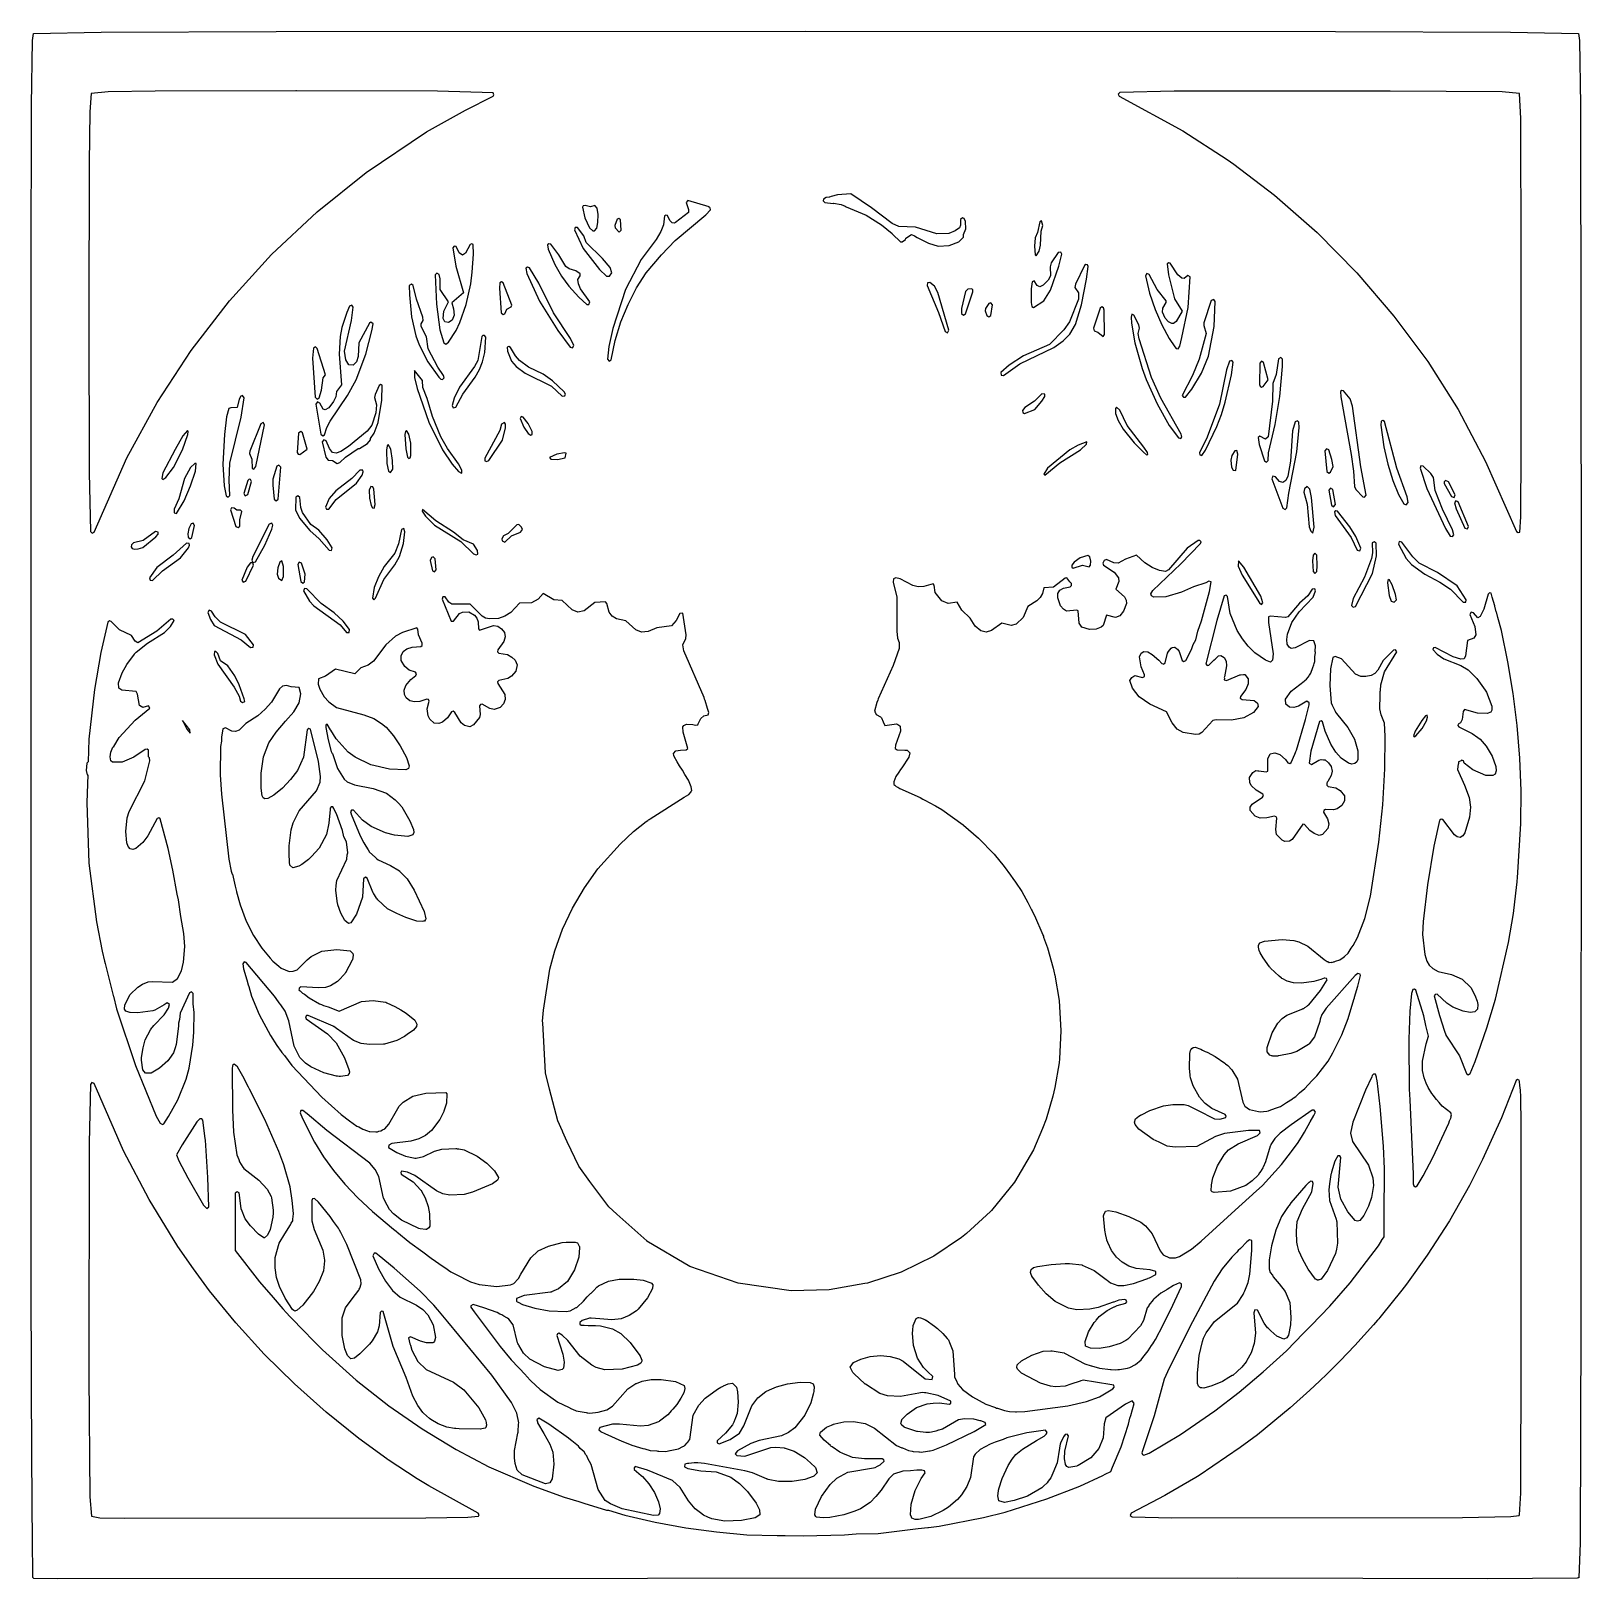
# Model space of a CAD drawing. Header units: millimetres. Extents: x 0 to 300, y 0 to 299.
import ezdxf

# ---------------------------------------------------------------- set-up
doc = ezdxf.new("R2010")
doc.units = ezdxf.units.MM
doc.layers.add('CUT', color=7, linetype='CONTINUOUS')

msp = doc.modelspace()

# ---------------------------------------------------------------- linework, layer by layer
at = {"layer": 'CUT'}
for points in [[(0.6894, 0.7242), (0.6477, 8.169), (0.6141, 14.164), (0.4865, 36.9117), (0.3601, 59.4526), (0.3601, 252.5207), (0.4502, 284.8174), (0.6301, 297.2665), (0.8108, 298.6765), (13.9255, 298.9196), (47.7176, 299.0396), (149.9997, 299.1296), (252.281, 299.0396), (286.0745, 298.9196), (299.1892, 298.6765), (299.3699, 297.2666), (299.5498, 284.8439), (299.6699, 192.4975), (299.6399, 50.3605), (299.4898, 7.2923), (299.2548, 0.5407), (299.2232, 0.5346), (299.2012, 0.5304), (299.1365, 0.5179), (298.96, 0.4839), (281.6644, 0.3001), (233.4309, 0.4502), (5.4113, 0.3607), (0.9306, 0.3896), (0.9232, 0.39), (0.8323, 0.4353), (0.7744, 0.5042), (0.769, 0.5106), (0.747, 0.5367), (0.6971, 0.5961)], [(24.7084, 227.4024), (31.3028, 237.4738), (38.6643, 247.0307), (46.7782, 255.9579), (55.6066, 264.2441), (65.0746, 271.8469), (76.7515, 279.6512), (84.233, 283.8578), (89.5746, 286.5459), (89.7535, 286.8245), (89.6262, 287.1666), (78.8414, 287.4857), (51.6496, 287.5758), (51.5742, 287.5755), (51.4995, 287.5758), (24.3096, 287.4857), (15.2452, 287.3654), (11.9885, 287.0854), (11.7338, 283.5109), (11.6139, 273.6196), (11.5239, 243.8485), (11.5241, 243.7738), (11.5239, 243.6984), (11.6139, 213.9299), (11.8321, 202.5049), (12.1644, 202.1734), (12.5569, 202.3677), (18.8924, 216.7647)], [(231.3671, 274.3296), (232.639, 273.4188), (240.4877, 267.4584), (248.7136, 260.2269), (256.4066, 252.4423), (263.5405, 244.1094), (270.0625, 235.3048), (275.9254, 226.0466), (281.2232, 215.9943), (287.2231, 202.5162), (287.5209, 202.2931), (287.843, 202.3939), (288.0259, 205.3124), (288.0561, 208.6048), (288.116, 215.0052), (288.1309, 235.1375), (288.146, 255.2514), (288.1459, 255.2686), (288.146, 255.3715), (288.026, 282.2576), (287.7642, 287.0834), (284.4401, 287.3658), (262.8142, 287.5457), (262.712, 287.5456), (262.6941, 287.5457), (221.1332, 287.4857), (210.6072, 287.2624), (210.2771, 286.9297), (210.4713, 286.5379), (222.8128, 279.87)], [(114.2752, 242.9755), (115.6491, 246.3207), (117.3063, 249.5479), (119.1367, 252.4233), (119.1476, 252.4312), (122.0888, 255.9126), (124.7598, 258.6737), (130.6422, 263.6557), (131.5726, 264.6161), (131.4825, 264.9763), (131.3594, 265.0122), (131.301, 265.1606), (127.1772, 266.438), (126.8631, 266.0472), (127.338, 264.6495), (127.3129, 264.1229), (124.8399, 262.1872), (124.5402, 262.0369), (124.1778, 262.1224), (123.7478, 262.5459), (123.2404, 263.5178), (122.924, 263.6039), (122.6747, 263.4492), (122.4667, 261.724), (121.998, 260.3953), (121.0843, 258.8756), (118.1774, 255.0385), (115.136, 249.2205), (112.6895, 241.7301), (111.943, 238.2097), (111.6561, 235.7859), (111.9753, 235.408), (112.4078, 235.6481), (113.1874, 239.4159)], [(161.6342, 263.5975), (164.5797, 261.7311), (166.6805, 260.0613), (166.7167, 259.9042), (168.2473, 258.4036), (168.5775, 258.4336), (169.2077, 258.8838), (169.2765, 259.1589), (170.4074, 259.8413), (170.9561, 259.6047), (171.4886, 259.244), (173.6795, 258.1936), (175.5103, 257.6233), (177.6711, 257.7434), (179.5019, 258.4036), (180.4322, 259.334), (180.4526, 259.8637), (180.8812, 260.9593), (180.7968, 262.3384), (180.5548, 262.9042), (180.2538, 263.0499), (179.8786, 262.7739), (179.861, 261.6564), (179.634, 261.1526), (178.8304, 260.5499), (177.5689, 260.0552), (175.2818, 260), (171.1605, 261.292), (167.9118, 261.4081), (166.647, 261.99), (162.6849, 264.9916), (158.6605, 267.6691), (156.1135, 267.5334), (154.8524, 267.2002), (154.5323, 267.0298), (154.4718, 267.0471), (153.9016, 266.9871), (153.3914, 266.657), (153.3614, 266.3268), (153.6315, 266.0267), (155.2521, 265.8466), (155.3276, 265.8708), (156.8311, 265.6213), (157.5987, 265.3381), (157.8031, 265.1564)], [(108.2317, 261.1528), (108.8263, 260.5683), (109.1871, 260.5296), (109.6236, 261.0604), (109.8425, 262.1856), (109.8712, 263.6968), (109.6654, 264.9212), (109.2178, 265.472), (108.3942, 265.1567), (107.367, 265.4593), (107.0031, 265.401), (106.8501, 265.1038), (107.288, 263.0459)], [(110.1647, 253.069), (111.5042, 251.8164), (112.0722, 251.7836), (112.5438, 252.4729), (112.2168, 253.4572), (110.7063, 255.2037), (107.5501, 258.3024), (107.0913, 259.5848), (105.9198, 261.1881), (105.4569, 261.2112), (105.2997, 260.7752), (106.9692, 257.1523)], [(113.1753, 261.15), (113.9246, 260.3109), (114.3455, 260.6758), (114.1714, 262.6796), (113.8722, 262.9389), (113.5259, 262.8302), (113.0878, 261.5959)], [(195.3182, 257.7734), (195.4383, 260.4745), (195.7684, 261.5849), (195.4683, 262.5153), (195.1682, 262.2752), (194.748, 260.2044), (194.2378, 259.214), (194.1178, 257.5933), (194.2378, 255.9426), (194.4779, 255.7025), (195.0481, 256.6029)], [(79.2823, 241.4217), (80.0749, 238.9427), (80.473, 238.6996), (80.9504, 239.058), (82.4474, 241.3251), (83.187, 242.8373), (84.4044, 246.3465), (85.2644, 250.3502), (85.5348, 252.5672), (85.8048, 256.0453), (85.7441, 257.9146), (85.4765, 258.0532), (85.1621, 257.9326), (84.245, 256.2571), (83.6809, 255.8569), (83.0626, 256.2877), (82.4331, 257.5106), (82.0748, 257.5639), (81.8276, 257.2992), (82.3783, 253.764), (83.882, 248.575), (81.6123, 246.6419), (81.9612, 245.4909), (82.0481, 244.2555), (81.6879, 243.2825), (80.9903, 242.8637), (80.2708, 242.9946), (79.9316, 243.6342), (80.0583, 245.0694), (80.9774, 246.8494), (79.3981, 249.1988), (79.385, 251.2902), (79.1803, 252.1319), (78.7515, 252.3697), (78.433, 252.0374), (78.6604, 246.4139)], [(101.5375, 254.0866), (102.7911, 251.8185), (104.1911, 249.8847), (106.1193, 247.779), (107.6645, 246.332), (108.1051, 246.3062), (108.2526, 246.8283), (106.4923, 249.3371), (106.0769, 250.3139), (105.9777, 251.1841), (106.4357, 251.8704), (106.4148, 252.2415), (105.5692, 252.8324), (104.2813, 253.2239), (103.6699, 253.6567), (102.2732, 255.9512), (100.72, 257.9664), (100.368, 258.0733), (100.1003, 257.8741), (100.2521, 256.9916)], [(193.4883, 246.7028), (193.6088, 245.9709), (193.9328, 245.7311), (195.9702, 247.0204), (197.2209, 249.1131), (198.8401, 253.7269), (199.4022, 256.0695), (199.2558, 256.4451), (198.7316, 256.3995), (197.3257, 254.3534), (197.1486, 253.6285), (197.2084, 251.8763), (196.7565, 251.0213), (195.8003, 250.0405), (195.1987, 249.7633), (194.6298, 250.0326), (194.0603, 250.906), (193.6657, 250.7272), (193.4876, 249.3656)], [(98.5599, 246.9561), (102.1194, 241.3314), (104.4657, 238.071), (104.9553, 237.9635), (105.1553, 238.3898), (104.52, 239.7998), (101.2303, 244.7308), (98.4075, 250.4356), (96.5954, 253.4068), (96.2599, 253.5596), (95.9299, 253.33), (96.1128, 252.3345)], [(197.9001, 238.0202), (199.7018, 239.3159), (200.991, 240.6354), (202.0498, 242.4987), (203.2157, 246.2611), (204.2038, 251.2271), (204.5293, 253.6763), (204.3973, 253.9811), (204.0782, 254.0732), (203.804, 253.8856), (202.0353, 250.2761), (201.9104, 249.6165), (202.6316, 248.5892), (202.6355, 247.344), (200.8756, 242.97), (199.8249, 241.4554), (197.0266, 238.6329), (192.0417, 236.4216), (189.2551, 234.6415), (187.6402, 233.1763), (187.6886, 232.6906), (188.1406, 232.6152), (191.3228, 234.9118)], [(217.4192, 245.3736), (218.7117, 242.3985), (220.141, 239.7789), (221.2151, 238.1435), (221.524, 237.8353), (221.8546, 237.8058), (222.1828, 238.3111), (222.6067, 239.9408), (223.8002, 245.727), (224.1895, 251.6903), (223.7803, 251.9248), (223.0343, 251.3355), (222.5926, 251.4052), (221.8079, 252.0575), (220.3662, 254.2829), (220.0516, 254.381), (219.7558, 254.1699), (220.0407, 252.0681), (221.1722, 247.4195), (222.627, 245.042), (221.4931, 243.0465), (220.9729, 242.666), (220.6266, 242.6493), (219.989, 243.0145), (219.3517, 243.7076), (218.8572, 244.8358), (218.949, 245.6543), (219.5488, 246.7458), (219.5379, 247.0705), (217.8084, 249.2455), (216.2693, 252.136), (215.8078, 252.3086), (215.5465, 251.8907), (216.3521, 248.5155)], [(73.8245, 243.9282), (74.6851, 240.2671), (75.3208, 238.5412), (77.0172, 235.2722), (79.1344, 232.3), (79.5253, 231.9162), (79.8532, 231.8666), (80.1232, 232.1602), (80.0153, 232.6276), (78.9109, 234.2112), (77.0291, 237.7589), (76.7095, 240.092), (75.6978, 242.0812), (75.7322, 242.6252), (76.103, 243.2316), (76.0006, 243.897), (74.7985, 247.3903), (74.1489, 250.006), (73.8075, 250.2769), (73.4133, 250.0262), (73.4391, 248.2019)], [(91.1505, 244.7189), (91.5401, 244.3724), (91.8619, 244.5463), (92.2361, 245.4443), (93.0586, 245.9022), (93.2147, 246.2335), (91.5257, 250.5325), (91.2015, 250.7005), (90.8807, 250.5263), (90.8158, 249.475)], [(176.8714, 241.1033), (177.3524, 240.885), (177.6086, 241.3468), (175.4819, 248.6361), (174.8574, 249.9021), (173.9238, 250.586), (173.4763, 250.4933), (173.4236, 250.0205), (175.5882, 244.8173)], [(182.2515, 249.1507), (182.0413, 249.3598), (181.2595, 249.2622), (180.8447, 248.8334), (180.0626, 245.5767), (180.0695, 244.5968), (180.4183, 244.2797), (180.8171, 244.5309), (182.2573, 248.7745)], [(56.7216, 220.9796), (57.0267, 221.1894), (57.4549, 222.5787), (58.1054, 223.821), (61.4925, 228.7963), (63.1398, 231.792), (65.0424, 236.7574), (66.2082, 241.2386), (66.4271, 242.5872), (65.9829, 242.9165), (65.7059, 242.7288), (63.6457, 238.9183), (63.5624, 236.2857), (63.219, 235.2742), (62.5909, 234.6192), (61.7422, 234.6978), (61.1725, 235.6275), (60.9258, 237.3239), (62.2188, 243.2281), (62.5785, 245.7924), (62.293, 246.1957), (61.8604, 246.0276), (61.3592, 244.8207), (60.3802, 241.8862), (60.0544, 240.1756), (59.8737, 236.7552), (60.2878, 230.8031), (59.3659, 229.5481), (59.2065, 228.5214), (58.8055, 227.5869), (57.8437, 226.3677), (57.1592, 226.0267), (56.7786, 226.1338), (56.14, 227.2935), (55.7041, 227.5391), (55.3883, 227.1143), (56.2977, 221.2926)], [(185.7348, 246.6497), (185.3224, 246.5303), (184.7002, 245.5373), (184.6406, 245.12), (184.9352, 244.2192), (185.2887, 243.9237), (185.6886, 244.208), (186.0084, 246.2794)], [(207.47, 245.689), (207.1497, 245.857), (206.7928, 245.6234), (205.552, 241.7332), (205.6857, 241.2488), (206.3768, 241.0081), (207.3769, 240.1651), (207.6836, 240.5457), (207.5972, 245.2293)], [(226.409, 233.0898), (227.7343, 236.358), (228.8109, 242.0815), (229.0222, 246.9133), (228.7539, 247.2835), (228.2803, 247.079), (226.8318, 242.8024), (226.8095, 242.3015), (227.2766, 240.7441), (225.9517, 235.8054), (224.6773, 232.6189), (222.6762, 228.7755), (222.8818, 228.4316), (223.282, 228.4511), (224.5351, 229.9631)], [(216.7469, 232.2631), (214.3759, 239.6761), (214.1658, 240.7265), (214.4059, 241.7769), (214.3159, 242.4072), (213.3255, 244.298), (212.9353, 244.448), (212.7853, 243.9078), (212.8453, 242.7373), (213.5356, 238.9558), (214.9161, 234.0038), (215.7265, 231.8429), (217.8573, 227.1611), (220.1682, 222.9894), (221.939, 220.6184), (222.3891, 220.4684), (222.5692, 220.7685), (222.4492, 221.3087), (218.5476, 228.2715)], [(86.129, 232.3049), (86.9726, 233.7806), (87.5579, 235.2786), (87.9695, 237.0512), (88.1687, 240.0126), (87.944, 240.3756), (87.6158, 240.3761), (87.4037, 240.1256), (86.6493, 235.5548), (86.0011, 234.3869), (83.1229, 230.3969), (82.1061, 228.2444), (81.6754, 226.8413), (81.9074, 226.412), (82.3766, 226.5464), (83.7401, 229.0499)], [(55.2453, 228.4329), (55.6397, 228.0855), (55.9804, 228.2998), (56.4284, 229.7911), (56.7623, 232.2038), (57.2321, 232.7438), (55.616, 237.8674), (55.2755, 238.137), (54.8972, 237.9239), (54.7415, 236.001)], [(93.1731, 235.3976), (94.0169, 234.3456), (95.7942, 233.0998), (100.8486, 230.588), (102.9618, 228.6423), (103.4732, 228.7249), (103.5536, 229.0442), (103.2956, 229.4858), (101.0939, 231.6233), (99.28, 232.8998), (96.4528, 234.2555), (94.7119, 235.5463), (93.9081, 236.446), (92.974, 238.0622), (92.6597, 238.2482), (92.3295, 238.092), (92.3721, 237.3203)], [(82.893, 215.6064), (80.7921, 218.5476), (79.5316, 220.7685), (77.881, 224.7001), (76.8906, 228.2115), (76.0502, 230.2823), (75.9302, 231.6929), (74.3996, 233.5836), (74.3996, 232.2631), (74.9098, 230.1022), (77.1907, 223.6196), (79.8318, 218.2475), (81.6625, 215.5164), (82.923, 214.0758), (83.4632, 213.7757), (83.5833, 213.8657), (83.5232, 214.3759)], [(229.3629, 222.7879), (230.2305, 225.0891), (230.9837, 227.4696), (232.1748, 232.7405), (232.4917, 235.1724), (232.243, 235.5272), (231.7732, 235.3722), (231.2012, 233.7527), (229.8822, 227.0682), (227.4704, 220.7381), (225.9758, 217.7138), (226.0549, 217.2927), (226.473, 217.1991), (227.151, 218.1877)], [(238.5433, 216.164), (238.9689, 215.9181), (239.2854, 216.2096), (239.3252, 217.6789), (240.6396, 223.1446), (241.5397, 228.6045), (242.0174, 234.377), (242.0043, 235.8027), (241.6974, 236.0998), (241.2532, 235.8354), (240.8367, 232.8304), (240.1469, 231.0678), (240.1259, 227.6946), (239.2478, 220.8045), (238.7241, 220.3194), (237.6618, 220.906), (237.3616, 220.6506), (237.5365, 219.3335)], [(237.6874, 230.5431), (237.9729, 230.3619), (238.3188, 230.5011), (239.2362, 231.7771), (238.3771, 235.1514), (237.9734, 235.3715), (237.6365, 235.0161), (237.6035, 230.8963)], [(57.7621, 216.2523), (58.599, 216.1916), (59.4796, 215.6484), (60.0077, 215.8541), (61.0786, 216.862), (63.5362, 218.5475), (63.7753, 218.5176), (65.3359, 219.478), (65.9062, 220.1983), (65.9062, 220.4785), (66.6365, 221.4734), (67.4184, 223.5419), (68.1277, 227.8953), (68.1954, 230.7635), (67.8859, 230.8783), (67.5994, 230.7141), (66.8062, 228.9517), (66.7174, 228.349), (67.0462, 226.9729), (66.918, 225.452), (66.1617, 223.0327), (65.2782, 221.8848), (61.6423, 218.9143), (60.173, 217.9844), (59.2848, 217.6522), (58.5635, 217.7938), (58.0016, 218.551), (57.3396, 219.9868), (56.918, 220.1926), (56.603, 219.805), (57.3073, 216.835)], [(38.7463, 215.7154), (40.9421, 224.6), (41.5379, 228.3327), (41.2027, 228.7422), (40.8576, 228.6147), (40.532, 228.0394), (40.1728, 226.4628), (38.9515, 226.4082), (38.5412, 226.2271), (38.1436, 224.6456), (37.7534, 221.2566), (37.4247, 215.4951), (37.6317, 211.2972), (38.0344, 209.4056), (38.4363, 209.1639), (38.7792, 209.4838), (38.5955, 212.4276)], [(195.5382, 227.6444), (196.1389, 228.6005), (196.1026, 228.9938), (195.5666, 229.0877), (194.1424, 227.6754), (192.2577, 226.4385), (191.8325, 225.8721), (191.8774, 225.4671), (192.2203, 225.3183), (194.2279, 226.0681)], [(255.3101, 217.3452), (255.7619, 214.1478), (255.9156, 211.1987), (256.1906, 210.5889), (257.5379, 209.1956), (257.8641, 209.1158), (258.1711, 209.5441), (257.1455, 214.9769), (255.5221, 226.7224), (255.0889, 228.095), (253.8219, 229.6729), (253.4981, 229.7536), (253.2307, 229.5541), (253.2694, 228.5395)], [(97.1187, 221.7889), (96.3384, 223.3495), (95.378, 224.61), (94.9879, 224.7001), (94.8078, 224.3099), (95.5281, 222.6292), (96.3384, 221.4288), (96.8486, 221.0986), (97.1487, 221.2187)], [(215.9365, 217.7673), (215.2763, 218.7877), (212.065, 222.9894), (210.6244, 225.9606), (209.9941, 226.5308), (209.7541, 226.2307), (209.7841, 225.3003), (210.3243, 223.9198), (211.2847, 222.2691), (213.3855, 219.658), (215.1562, 217.7973), (215.7565, 217.3171), (215.9966, 217.3471)], [(30.732, 221.8189), (30.5819, 222.029), (29.7116, 220.9486), (28.181, 218.3675), (25.84, 213.8657), (25.5999, 212.7252), (25.84, 212.5752), (26.4103, 212.9053), (27.8808, 214.8861), (29.6215, 218.2475), (30.672, 221.2487)], [(45.4709, 223.0829), (45.1945, 223.5342), (44.7385, 223.3291), (42.6138, 218.028), (42.5714, 217.5641), (43.0068, 216.4794), (43.0591, 214.6713), (43.374, 214.5712), (43.7628, 215.0836)], [(52.7846, 221.5503), (52.4916, 221.8195), (52.0313, 221.5226), (51.7641, 217.7446), (51.9228, 217.4531), (52.2851, 217.401), (53.6705, 218.437)], [(73.3191, 221.2787), (72.869, 222.029), (72.6589, 221.8189), (72.5688, 221.2187), (72.7489, 218.4576), (73.079, 216.8669), (73.3491, 216.6268), (73.5592, 216.7169), (73.7093, 217.197), (73.6793, 219.568)], [(92.0167, 223.2595), (91.8066, 223.5296), (91.2363, 223.2595), (90.9062, 221.999), (87.995, 216.6868), (87.965, 216.1766), (88.3252, 216.0266), (88.7754, 216.2367), (91.4164, 220.1682), (91.9866, 222.5092)], [(242.5709, 206.7713), (242.8338, 207.0738), (243.2202, 209.9355), (244.8118, 217.8673), (245.2275, 222.5828), (245.182, 223.6136), (244.9356, 223.8888), (244.4502, 223.6867), (243.9315, 221.9429), (243.5455, 216.059), (243.0853, 213.1978), (242.6957, 212.3611), (242.092, 211.9463), (241.4639, 212.1435), (240.6529, 213.0635), (240.1676, 213.1657), (239.9753, 212.7086), (242.0934, 206.9857)], [(261.6106, 218.8885), (262.3555, 215.4897), (263.319, 212.3314), (264.4403, 209.6758), (265.4878, 207.8642), (265.9182, 207.6791), (266.2654, 208.0954), (266.0942, 209.1821), (264.113, 214.7131), (261.7101, 223.77), (261.4118, 223.9266), (261.1029, 223.7919), (261.0432, 223.0132)], [(69.3575, 219.3279), (69.1174, 219.0578), (68.9974, 218.2175), (69.0574, 215.6364), (69.4176, 214.1658), (69.8077, 213.8957), (70.2579, 214.556), (70.1679, 216.2066), (69.8377, 218.3975)], [(204.1718, 219.3579), (204.2618, 219.8081), (202.5812, 219.2079), (200.9905, 218.2475), (196.6388, 214.7361), (195.9185, 213.5656), (196.1286, 213.3555), (199.0397, 215.7865), (203.0313, 218.3075)], [(32.2626, 215.6664), (31.9925, 215.6664), (31.1822, 214.8861), (29.9817, 212.7252), (28.9313, 208.7937), (28.0009, 206.8129), (28.0309, 206.0926), (28.4511, 205.9725), (29.9217, 208.4635), (31.1822, 211.3447), (32.1426, 214.1658)], [(101.9206, 217.4371), (100.5101, 216.7769), (100.7502, 216.4768), (102.0407, 216.4167), (103.5113, 216.7169), (103.7214, 217.6172), (103.3612, 217.7073)], [(233.1935, 218.1274), (232.8033, 218.0674), (232.2331, 217.197), (232.053, 216.2967), (232.2031, 214.9161), (232.5032, 214.3759), (233.0134, 214.2859), (233.4036, 217.4371)], [(250.9505, 213.782), (251.2719, 213.9671), (251.7989, 215.0379), (251.5712, 216.4112), (250.9615, 218.2637), (250.5131, 218.4724), (250.2212, 218.1111), (250.5592, 214.0911)], [(42.753, 212.5773), (42.4606, 212.6053), (42.2152, 212.3873), (41.4616, 209.8381), (41.728, 209.421), (42.2056, 209.6364), (42.9564, 212.1671)], [(48.2437, 215.3382), (47.8368, 215.1111), (47.0819, 212.6041), (47.0282, 211.4445), (47.315, 208.7714), (47.7061, 208.4299), (48.089, 208.7806), (48.5814, 214.9359)], [(63.2453, 211.8628), (64.3213, 213.4159), (64.5155, 214.0443), (64.4096, 214.3596), (63.85, 214.3703), (62.3127, 212.7668), (59.2283, 210.342), (57.9629, 208.8932), (57.2218, 207.1849), (57.4094, 206.8317), (57.8412, 206.8512), (59.2584, 208.6841)], [(273.4943, 203.09), (274.425, 201.6237), (274.8515, 201.5304), (275.0966, 201.8917), (274.838, 202.8567), (272.9246, 206.8032), (271.4774, 210.448), (271.1803, 212.9409), (270.6627, 213.7364), (269.2068, 215.1476), (268.7718, 215.1628), (268.5944, 214.7654), (269.9169, 210.7828)], [(65.9962, 211.2246), (65.6661, 210.4743), (65.7261, 208.9737), (66.0262, 207.5632), (66.3263, 207.083), (66.6264, 207.023), (66.8365, 207.7132), (66.5664, 210.6844), (66.3863, 211.1046)], [(246.789, 211.2246), (246.2487, 210.7745), (246.1587, 210.1142), (246.819, 207.7733), (247.2091, 203.3915), (247.5092, 202.5512), (247.8694, 202.221), (248.1395, 203.3315), (247.5993, 209.0638), (247.3292, 210.6844)], [(251.8834, 207.2971), (252.2596, 207.707), (251.7427, 210.5949), (251.3296, 210.8779), (250.9782, 210.4815), (251.4999, 207.5673)], [(273.5184, 212.3493), (273.26, 212.1162), (273.2412, 211.7942), (274.684, 209.2392), (275.1601, 209.0864), (275.3844, 209.5655), (274.0924, 212.0801)], [(40.3643, 203.2527), (40.6718, 203.5539), (40.6971, 204.7614), (41.0803, 206.3443), (40.8072, 206.6401), (40.1139, 206.5993), (39.5662, 207.0259), (39.104, 207.0925), (38.9101, 206.6677), (39.9314, 203.4857)], [(52.2282, 205.1073), (54.184, 202.6864), (56.0098, 201.0991), (57.9216, 198.9153), (58.3768, 198.8645), (58.5433, 199.3536), (57.5358, 200.9358), (55.9303, 202.773), (54.3675, 203.8609), (52.7979, 206.1534), (52.4624, 207.1177), (52.2535, 209.0862), (51.9184, 209.4069), (51.5002, 209.1441), (51.4144, 206.7269)], [(86.5545, 198.8297), (85.8342, 200.0902), (83.7934, 200.9005), (81.9326, 202.4011), (78.5112, 204.562), (75.9302, 206.7829), (75.9002, 206.4527), (76.5304, 205.4923), (78.3011, 203.7516), (83.3432, 200.5704), (85.8342, 198.2294), (86.3444, 198.0193), (86.6445, 198.1394)], [(275.4815, 208.4433), (275.2184, 208.0551), (275.5815, 206.905), (277.2374, 203.1473), (277.7445, 203.0032), (277.9432, 203.4599), (275.9476, 208.2642)], [(31.6774, 204.0933), (31.2613, 203.9763), (30.8483, 203.1033), (30.6156, 202.0894), (30.7019, 201.4022), (31.0658, 201.1139), (31.4471, 201.3788), (31.9439, 203.6778)], [(46.8642, 202.9625), (47.0886, 203.7466), (46.8793, 204.0927), (46.3507, 203.9214), (43.1786, 197.7136), (42.995, 196.949), (43.2221, 196.5368), (43.6802, 196.6441), (45.5164, 199.8775)], [(95.288, 202.8813), (95.1079, 203.3315), (94.5677, 203.8417), (94.1475, 203.7816), (92.4969, 202.101), (91.6265, 201.6508), (91.2964, 201.0806), (91.3264, 200.7204), (91.8366, 200.4503), (93.1571, 201.6808), (94.8678, 202.3711)], [(255.2727, 201.3231), (256.4567, 198.8954), (256.9926, 198.7756), (257.1404, 199.3171), (256.1741, 201.5581), (255.0136, 203.4305), (252.6543, 206.4141), (252.3408, 206.5155), (252.0618, 206.3403), (252.1825, 205.6237)], [(21.9491, 199.4163), (24.4464, 201.4548), (24.9416, 201.9976), (24.9288, 202.3698), (24.4212, 202.5212), (22.035, 200.7614), (20.1835, 200.3438), (19.7743, 199.9408), (19.6717, 199.5629), (19.8653, 199.2207), (20.338, 199.1318), (21.0537, 199.1357)], [(36.9445, 161.0144), (36.9145, 155.5522), (37.1246, 151.8307), (38.5651, 139.2557), (39.0153, 136.9147), (39.2254, 136.3745), (39.287, 136.3376), (39.7631, 134.0402), (40.0535, 133.0068), (40.0556, 132.992), (40.0684, 132.9537), (40.7715, 130.4515), (41.9308, 127.2969), (43.3499, 124.5178), (44.9617, 122.0456), (46.532, 120.1781), (47.0448, 119.5506), (48.2241, 118.5848), (48.6733, 118.186), (50.2428, 117.5925), (51.0025, 117.6214), (51.7259, 117.9231), (53.7157, 119.801), (54.4442, 120.4432), (56.5519, 121.4725), (59.4409, 121.8179), (59.4416, 121.8179), (59.4419, 121.8179), (59.4422, 121.8179), (59.4428, 121.8179), (61.9692, 121.5744), (62.5199, 121.0211), (62.5628, 120.7172), (62.434, 119.8482), (62.3948, 119.7637), (61.0695, 117.3066), (61.058, 117.2905), (61.0475, 117.276), (60.9943, 117.2018), (60.877, 117.0382), (59.7801, 115.8936), (59.5429, 115.6685), (58.2025, 114.8377), (57.2468, 114.4995), (55.8563, 114.4061), (52.4417, 114.5842), (52.3883, 114.5479), (52.3208, 114.5544), (52.2889, 114.4804), (52.1344, 114.3755), (52.1496, 114.158), (52.1024, 114.0488), (52.1609, 113.9966), (52.1627, 113.9714), (52.3453, 113.8318), (52.8137, 113.4135), (53.185, 113.1903), (54.0626, 112.5197), (56.0862, 111.3576), (56.4866, 111.2057), (56.824, 111.0029), (57.7531, 110.7252), (59.8702, 109.922), (64.1999, 111.7631), (66.4063, 111.9436), (68.8334, 111.6459), (68.849, 111.6399), (68.8562, 111.6371), (68.8902, 111.6242), (69.0893, 111.5481), (70.646, 110.8148), (71.7636, 110.193), (72.8161, 109.5304), (74.448, 108.1712), (74.8775, 107.4067), (74.7925, 106.9811), (74.2228, 106.2526), (72.9841, 105.381), (72.491, 105.0534), (70.9844, 104.2724), (68.5908, 103.5247), (68.4354, 103.5145), (65.7264, 103.4536), (64.1084, 103.6931), (62.6482, 104.2463), (59.3487, 106.5786), (58.8639, 106.9454), (58.7758, 106.9836), (58.7407, 107.0084), (53.9024, 109.1103), (53.5667, 109.1011), (53.357, 108.7959), (53.5041, 108.4389), (57.6296, 105.5391), (59.2824, 103.7984), (60.9294, 100.9084), (61.7405, 98.6531), (61.8339, 98.2078), (61.7869, 97.8617), (61.4511, 97.4942), (60.1203, 97.3073), (59.8373, 97.3328), (59.5655, 97.3678), (59.4887, 97.3777), (59.4236, 97.3861), (59.3466, 97.396), (56.938, 98.0371), (54.4086, 99.1694), (53.3663, 99.8481), (52.4604, 100.7892), (52.2855, 100.9899), (51.1468, 103.1898), (50.132, 108.0593), (49.4376, 109.8929), (48.5888, 111.1081), (48.31, 111.5361), (48.1745, 111.7012), (47.4006, 112.8092), (41.9244, 119.3079), (41.4995, 119.4087), (41.2481, 119.0517), (41.4146, 118.0986), (42.0362, 115.9832), (42.272, 115.0248), (42.4259, 114.6567), (42.9614, 112.8341), (44.4321, 109.2929), (46.5832, 105.232), (47.8098, 103.2887), (48.6693, 102.1491), (48.8116, 101.9056), (49.2881, 101.3286), (50.7385, 99.4055), (56.5343, 93.2816), (60.2366, 89.9368), (61.8466, 88.7134), (63.3013, 87.7458), (63.6488, 87.5928), (64.4614, 87.1389), (65.3553, 86.8414), (65.6425, 86.7149), (65.7566, 86.7078), (65.7707, 86.7031), (66.9754, 86.6007), (67.0794, 86.6256), (67.2586, 86.6144), (67.5499, 86.7382), (67.9131, 86.8252), (68.2376, 87.0305), (68.6785, 87.2179), (69.4647, 88.0697), (70.9211, 90.644), (71.4746, 91.5788), (72.2428, 92.3717), (74.1154, 93.5195), (76.6174, 94.0873), (80.4614, 94.2001), (80.6267, 93.9717), (80.5816, 92.1817), (80.0991, 90.6259), (80.063, 90.5463), (79.2841, 88.9863), (77.7121, 86.8707), (76.5339, 85.9162), (75.2459, 85.2573), (73.7032, 84.8154), (70.0333, 84.3539), (69.4355, 84.0241), (69.4087, 83.5978), (70.9951, 82.6392), (72.6609, 81.9535), (74.2237, 81.6242), (74.4889, 81.5421), (74.5536, 81.5547), (74.7326, 81.517), (76.1257, 81.8778), (78.2949, 82.912), (79.6629, 83.3072), (82.3906, 83.3975), (82.5169, 83.3808), (82.5358, 83.3783), (82.6316, 83.3656), (83.0045, 83.3161), (83.9862, 83.1286), (86.5302, 81.9093), (88.3857, 80.5738), (89.8779, 79.0815), (90.6343, 77.7948), (90.595, 77.5388), (90.4472, 77.2763), (89.4734, 76.6087), (85.6448, 74.9561), (84.016, 74.5199), (81.2406, 74.3998), (79.888, 74.6806), (78.6489, 75.2227), (74.4832, 78.1747), (73.0532, 78.829), (71.9187, 79.0366), (71.7483, 78.7531), (71.8572, 78.4409), (74.1805, 76.9789), (75.6599, 75.3602), (75.6791, 75.3387), (75.6856, 75.3313), (75.6869, 75.3299), (75.6978, 75.3177), (76.4567, 73.9031), (77.0592, 72.216), (77.3277, 70.7915), (77.3974, 68.4102), (77.2115, 68.0614), (76.7424, 67.7787), (76.668, 67.7722), (76.637, 67.7694), (76.6246, 67.7684), (76.5893, 67.7653), (75.5078, 67.902), (75.2816, 67.9512), (71.9012, 69.5808), (70.3799, 70.7671), (69.5886, 71.6517), (69.124, 72.4438), (68.4314, 73.8476), (67.497, 78.0195), (66.8268, 79.376), (65.8031, 80.5978), (57.4956, 86.8979), (53.6999, 90.1199), (52.8581, 90.7422), (52.4971, 90.7308), (52.3065, 90.3156), (52.7681, 89.1714), (55.1291, 84.6265), (56.8469, 81.7954), (58.7863, 79.1412), (60.9404, 76.5398), (63.4507, 73.9109), (66.3233, 71.2185), (70.3887, 67.8616), (70.846, 67.4751), (71.0107, 67.348), (73.533, 65.2654), (76.0527, 63.4609), (77.6387, 62.2382), (79.9261, 60.6436), (80.2497, 60.4554), (81.4283, 59.6115), (83.604, 58.5047), (83.7458, 58.4223), (83.8132, 58.3983), (85.2275, 57.6789), (86.9108, 57.1442), (90.2917, 56.7521), (92.9425, 57.0572), (93.5651, 57.3555), (94.4593, 58.2562), (94.4613, 58.2577), (94.462, 58.2589), (94.5071, 58.3043), (94.9701, 59.1177), (96.8493, 62.2941), (98.3185, 63.624), (100.3054, 64.5782), (102.9002, 65.2858), (103.6802, 65.3063), (103.9225, 65.3126), (105.2982, 65.3487), (105.4704, 65.3532), (105.9069, 65.1869), (106.2399, 64.5598), (106.2406, 64.5515), (106.2476, 64.468), (106.2536, 64.3959), (106.2605, 64.3133), (106.1424, 62.4513), (105.3003, 59.955), (103.9533, 57.7179), (102.192, 56.3325), (100.8756, 55.7076), (100.8438, 55.694), (100.6745, 55.6483), (95.5855, 55.019), (94.1083, 54.468), (94.1094, 53.9176), (94.2686, 53.8359), (94.2701, 53.8205), (94.415, 53.7606), (95.2911, 53.3106), (97.6605, 52.5719), (100.437, 52.0403), (103.6881, 51.9234), (104.4469, 52.0765), (105.6497, 52.6872), (105.7655, 52.7275), (105.8024, 52.7648), (105.8117, 52.7695), (107.0638, 53.9088), (107.7762, 54.754), (108.4027, 55.3855), (108.5036, 55.4872), (109.02, 56.0076), (109.6353, 56.6278), (109.9572, 56.8787), (111.859, 57.8253), (113.925, 58.1907), (116.7932, 58.162), (118.5741, 58.005), (120.0446, 57.487), (120.189, 57.4022), (120.1964, 57.3978), (120.197, 57.3975), (120.1976, 57.3972), (120.4348, 57.0886), (120.4044, 56.354), (119.4143, 54.5686), (117.5782, 52.4053), (117.3231, 52.1453), (117.2715, 52.0928), (117.2584, 52.0793), (117.2525, 52.0733), (115.8687, 51.1431), (114.2986, 50.5231), (112.5423, 50.3016), (110.1738, 50.4977), (108.5424, 50.6588), (108.4767, 50.6382), (108.1977, 50.6613), (106.7757, 50.1793), (106.3123, 49.8118), (106.3437, 49.4859), (106.6126, 49.2992), (107.1475, 49.291), (107.9626, 49.2623), (108.6269, 49.2389), (109.3606, 49.213), (110.3205, 49.1792), (112.6715, 48.5782), (114.2478, 47.6632), (116.0551, 45.9458), (117.9288, 43.4702), (117.9386, 43.4494), (117.9677, 43.3873), (118.0009, 43.3164), (118.2004, 42.8914), (118.3251, 42.571), (118.3333, 42.322), (118.1168, 41.9807), (117.5009, 41.6065), (114.5089, 40.8167), (111.196, 40.6986), (109.4866, 41.1543), (108.6462, 41.5723), (106.4034, 43.3), (104.0042, 46.33), (102.9481, 47.387), (102.3043, 47.7687), (102.0024, 47.6418), (101.9041, 47.3294), (103.085, 43.6861), (103.3245, 42.1644), (103.1894, 41.0248), (103.18, 41.0115), (102.9583, 40.771), (102.1843, 40.5768), (99.5218, 41.2558), (96.7112, 42.7364), (95.4654, 43.9262), (94.5705, 45.4404), (94.4858, 45.5836), (94.3967, 45.7344), (94.2937, 45.9086), (93.4411, 49.3768), (92.6606, 50.4331), (92.363, 50.6198), (92.2662, 50.7466), (91.6527, 51.0652), (91.2498, 51.3179), (90.911, 51.4504), (90.3909, 51.7204), (89.0834, 52.165), (87.8333, 52.6538), (85.7297, 53.3187), (85.284, 53.057), (85.3053, 52.7639), (85.918, 51.8881), (90.9823, 45.2058), (93.0825, 42.6262), (95.882, 39.6299), (95.9708, 39.5301), (96.0162, 39.4862), (96.899, 38.5414), (98.6793, 36.8835), (102.073, 34.4339), (104.1755, 33.4497), (104.7533, 33.1405), (104.9299, 33.0966), (105.6274, 32.7701), (107.5754, 32.4378), (107.7893, 32.3845), (107.8602, 32.3892), (108.247, 32.3232), (109.8823, 32.4731), (111.5806, 32.9741), (112.6817, 33.6888), (115.6131, 37.0315), (116.9643, 37.9236), (117.1082, 37.9808), (117.1758, 38.0076), (117.277, 38.0478), (118.3687, 38.4815), (120.1267, 38.8011), (121.8624, 38.8032), (121.8726, 38.8028), (121.8875, 38.8021), (121.943, 38.7997), (122.0541, 38.7949), (124.7846, 38.4075), (126.502, 37.6789), (126.6489, 37.0464), (126.3948, 36.2064), (125.8235, 35.237), (125.0443, 33.9977), (124.2908, 33.103), (124.2398, 33.0441), (123.984, 32.7487), (123.7371, 32.4637), (123.3435, 32.0095), (121.7396, 30.7774), (121.7321, 30.7722), (121.699, 30.7497), (121.6579, 30.7216), (121.5129, 30.6228), (119.543, 29.9621), (118.0316, 29.8033), (113.9965, 30.2192), (112.6374, 30.1589), (110.1829, 29.5554), (109.9985, 29.1242), (110.3011, 28.8055), (110.3017, 28.8034), (110.3042, 28.8023), (110.3384, 28.7662), (111.1833, 28.394), (114.4484, 26.8774), (115.2724, 26.5923), (116.3805, 26.1041), (117.8718, 25.6929), (118.4943, 25.4775), (118.8885, 25.4126), (119.9406, 25.1225), (121.1882, 25.0337), (121.4038, 24.9982), (121.5871, 25.0054), (122.917, 24.9108), (123.7473, 25.0896), (123.7502, 25.0898), (123.7555, 25.0914), (125.3981, 25.4453), (126.239, 25.8633), (126.4312, 25.923), (126.4976, 25.9918), (126.6463, 26.0658), (127.0986, 26.6148), (127.2696, 26.7921), (127.2904, 26.8476), (127.6034, 27.2276), (128.2143, 31.908), (129.2937, 33.8822), (130.5722, 35.1883), (132.9513, 36.9652), (133.5896, 37.3049), (134.0202, 37.515), (134.1132, 37.5603), (134.554, 37.7754), (134.9743, 37.9805), (135.8361, 38.1124), (136.5793, 37.301), (136.7946, 36.441), (136.8843, 34.4589), (136.6962, 32.264), (136.6228, 31.9545), (136.3439, 31.2397), (136.296, 31.1169), (136.0954, 30.6027), (136.0241, 30.42), (135.8452, 30.0571), (134.5015, 28.4428), (132.8368, 26.9988), (132.8597, 26.5707), (133.2621, 26.423), (135.3954, 27.2509), (137.1435, 28.4396), (138.0285, 29.855), (139.5667, 33.7074), (140.7413, 35.2436), (142.2421, 36.4754), (142.9953, 36.83), (144.297, 37.3989), (146.4688, 37.9586), (148.9183, 38.2925), (150.8174, 38.2308), (151.38, 37.9912), (151.6196, 37.3714), (151.5569, 36.5791), (151.4471, 36.1718), (151.4133, 36.0466), (151.4083, 36.0279), (151.4006, 35.9993), (150.9217, 34.3346), (149.7806, 31.9004), (147.845, 29.4509), (146.6105, 28.5503), (145.2639, 27.9039), (140.9774, 27.0143), (139.3851, 26.4346), (136.7738, 25.0238), (136.3242, 24.4807), (136.6277, 24.1345), (138.1971, 24.0065), (143.2552, 25.6832), (144.1987, 25.779), (145.7813, 25.6075), (145.9491, 25.5831), (145.9697, 25.5801), (145.9824, 25.5782), (145.9875, 25.5775), (147.703, 24.9719), (149.7258, 23.7297), (150.8947, 22.7341), (151.8364, 21.8091), (152.1493, 20.8221), (151.5189, 20.1714), (151.4195, 20.0922), (149.7822, 19.4924), (147.354, 19.1191), (144.7158, 19.1199), (142.7413, 19.5207), (142.5099, 19.6011), (142.5006, 19.6044), (142.4633, 19.6174), (142.3984, 19.6399), (139.7043, 20.7768), (138.2255, 21.1863), (130.419, 22.602), (129.1049, 22.6985), (128.9676, 22.7191), (128.8979, 22.7137), (128.4287, 22.7482), (127.3625, 22.5938), (127.1816, 22.5797), (127.1615, 22.5647), (126.6473, 22.4902), (126.5585, 21.9696), (127.2264, 21.6205), (129.6799, 21.1895), (132.6548, 20.9844), (132.6779, 20.9798), (132.6783, 20.9797), (132.6819, 20.979), (132.8444, 20.9469), (135.4952, 19.9525), (135.4994, 19.9501), (135.5014, 19.949), (135.502, 19.9486), (135.5199, 19.9384), (137.161, 18.7448), (138.6981, 17.1789), (140.3868, 14.9175), (141.015, 13.6613), (141.0915, 12.6573), (140.2048, 12.1003), (137.5725, 11.5865), (134.3659, 11.4945), (131.8386, 11.9172), (131.031, 12.2064), (130.2252, 12.6423), (129.6113, 13.0417), (128.6025, 13.8247), (127.296, 15.3559), (125.7263, 17.9777), (124.2387, 19.3105), (119.3814, 21.2891), (117.0319, 21.9919), (116.8033, 21.7509), (116.8438, 21.4212), (118.2037, 20.3073), (118.4151, 20.0999), (119.6404, 18.6795), (120.7351, 16.9792), (121.5018, 15.2073), (121.8468, 13.8258), (121.7416, 12.9742), (121.4433, 12.6494), (120.562, 12.5823), (114.5369, 13.8712), (112.2552, 14.7815), (111.263, 15.4216), (109.9015, 17.6027), (108.5572, 22.4002), (107.8993, 23.5763), (107.6635, 24.1045), (107.5031, 24.2846), (107.2057, 24.8163), (106.4122, 25.5096), (106.0533, 25.9126), (104.7822, 26.9727), (104.5433, 27.1425), (104.161, 27.4765), (100.3287, 30.2006), (98.4152, 31.3215), (98.0575, 31.0329), (98.1421, 30.6521), (98.1501, 30.4318), (99.3842, 28.3639), (100.5694, 26.3093), (101.1075, 24.7625), (101.3498, 22.4381), (101.0081, 19.6502), (101.0077, 19.649), (100.5461, 18.8902), (99.7074, 18.6393), (95.221, 20.4323), (94.2703, 21.3172), (93.8612, 22.6091), (93.7492, 23.6942), (93.7322, 24.8378), (93.7384, 24.9543), (93.7389, 24.9641), (93.739, 24.966), (93.7451, 25.0796), (94.3933, 28.4505), (94.4058, 28.625), (94.4484, 28.8139), (94.5299, 30.1064), (94.5174, 30.1843), (94.5366, 30.4523), (94.166, 32.3192), (93.1772, 34.3601), (89.3273, 39.6403), (80.8221, 49.9234), (78.92, 52.2364), (78.8411, 52.3184), (78.1381, 53.1684), (75.4841, 55.8515), (70.5159, 60.2809), (67.5691, 62.7158), (66.9242, 63.1754), (66.6226, 63.1851), (66.3882, 62.7115), (67.4811, 60.195), (68.8237, 57.7821), (70.1613, 56.0079), (70.167, 56.0027), (70.1697, 55.9988), (70.1896, 55.9824), (71.6314, 54.6906), (74.7856, 53.1925), (76.0367, 52.3494), (77.0142, 51.3025), (78.0105, 49.3695), (78.4801, 46.9287), (78.2894, 46.1795), (78.0587, 45.9354), (77.9871, 45.8843), (76.7287, 45.9183), (75.5828, 46.2239), (73.6607, 47.0641), (73.2264, 46.8374), (73.3848, 46.3055), (73.5256, 45.6701), (73.6456, 45.4298), (73.9282, 44.481), (75.0738, 42.3004), (76.6697, 40.7383), (81.9213, 38.2643), (83.9668, 36.827), (86.8261, 33.3281), (87.826, 31.5842), (88.1293, 31.033), (88.2799, 30.4905), (88.2799, 30.4903), (88.2803, 30.4866), (88.2831, 30.4627), (88.3363, 30.005), (88.1724, 29.5756), (88.1558, 29.5587), (88.1465, 29.5492), (88.1006, 29.5024), (88.0376, 29.4381), (87.3979, 29.2895), (87.1809, 29.253), (87.1355, 29.2454), (87.1015, 29.2397), (87.0835, 29.2367), (83.0265, 29.2599), (82.4075, 29.331), (82.2631, 29.3476), (82.2157, 29.353), (82.1604, 29.3594), (80.6811, 29.608), (78.9616, 30.2428), (77.5612, 31.0718), (77.2798, 31.2911), (76.1352, 32.3083), (76.0376, 32.4303), (75.0329, 33.7714), (74.0774, 35.5964), (72.7912, 39.2152), (70.3019, 45.1834), (68.3616, 51.9254), (68.0413, 51.9955), (67.7652, 51.762), (67.5858, 49.2015), (67.2509, 48.0009), (66.2239, 46.2612), (65.7464, 45.6118), (63.8484, 43.7904), (62.8295, 42.946), (62.0985, 42.8155), (61.491, 43.4462), (60.9876, 44.7407), (60.4782, 47.3182), (60.4518, 50.687), (61.1104, 52.6385), (62.3853, 54.4014), (63.6729, 56.0653), (63.7075, 56.2299), (63.8767, 56.4638), (64.1049, 57.2714), (64.079, 58.0543), (61.3365, 64.8516), (60.1928, 67.198), (59.9123, 67.6104), (59.7352, 67.9952), (58.7688, 69.2917), (58.1185, 70.248), (55.8679, 73.0382), (55.0769, 73.7698), (54.7104, 73.6989), (54.5582, 73.3623), (54.5582, 69.4275), (55.0224, 67.7969), (56.6891, 63.782), (57.033, 61.8493), (57.0465, 61.6987), (56.8263, 59.7627), (56.034, 57.7583), (54.8881, 55.8288), (52.8662, 53.1718), (51.7539, 52.1787), (51.3074, 52.0297), (51.0943, 52.149), (51.0734, 52.1607), (51.0681, 52.1636), (51.0677, 52.1638), (50.8504, 52.3339), (49.4583, 54.5161), (48.3597, 56.7469), (47.7585, 58.4911), (47.5104, 60.36), (47.5088, 62.388), (48.301, 65.1357), (49.3967, 66.9588), (50.4864, 68.6971), (50.6042, 68.9682), (50.9049, 69.4686), (50.9067, 69.6644), (50.9424, 69.7466), (51.0505, 70.7782), (50.8733, 72.8012), (50.7622, 73.3916), (50.4203, 75.9934), (49.1817, 80.2683), (49.1356, 80.4364), (49.0048, 80.7442), (48.2169, 82.8383), (45.5205, 88.9812), (42.5563, 94.8683), (42.4314, 95.1297), (42.3764, 95.2256), (41.2958, 97.3717), (40.2378, 99.1481), (39.5965, 99.6563), (39.2751, 99.4197), (39.195, 98.798), (39.2548, 90.8597), (39.4953, 86.5632), (40.1236, 82.1791), (40.4662, 81.286), (40.6256, 80.8016), (41.2896, 79.7776), (41.3431, 79.7347), (41.4702, 79.5361), (44.3547, 77.2803), (45.9865, 75.5276), (46.7217, 74.1226), (46.7829, 73.8929), (47.1035, 71.489), (47.0966, 70.9551), (47.0547, 70.1209), (46.543, 67.7805), (45.9977, 66.6538), (45.4679, 66.1698), (45.3103, 66.1804), (44.3072, 66.8449), (42.7364, 68.4911), (41.7377, 69.8059), (40.9967, 71.6016), (40.9734, 71.6819), (40.9731, 71.6831), (40.9695, 71.6953), (40.9346, 71.8155), (40.5416, 74.8178), (40.1426, 75.049), (39.8118, 74.7742), (39.79, 67.1122), (39.7666, 65.3585), (39.7847, 65.2407), (39.7804, 63.7204), (44.4856, 57.6408), (47.1305, 54.6162), (48.9768, 52.431), (49.6751, 51.7061), (50.3375, 50.9486), (53.2706, 47.9738), (54.5205, 46.6763), (54.8536, 46.3683), (56.6531, 44.5432), (63.1541, 38.7008), (69.4764, 33.7562), (75.9002, 29.3136), (82.4611, 25.3295), (88.786, 21.9429), (97.4561, 18.206), (103.2857, 16.1024), (106.172, 15.2463), (107.1153, 14.9058), (111.4649, 13.564), (111.8715, 13.5557), (115.0055, 12.6261), (120.909, 11.278), (126.8253, 10.2023), (132.7283, 9.3929), (138.6185, 8.8519), (144.4462, 8.6728), (146.0242, 8.7068), (149.4622, 8.6129), (157.4655, 8.8527), (159.6744, 9.0009), (163.9487, 9.093), (171.7064, 10.0213), (173.5376, 10.2326), (173.6759, 10.2569), (175.7232, 10.5019), (184.3088, 12.1771), (188.4573, 13.2293), (196.5019, 15.7713), (202.8943, 18.232), (207.354, 20.2523), (207.7882, 20.5548), (208.9005, 21.0633), (209.2019, 21.8613), (210.8744, 25.8434), (212.2813, 30.1825), (212.5662, 31.3548), (212.733, 31.8679), (213.355, 34.1656), (213.073, 34.6054), (213.0659, 34.6018), (212.9904, 34.7176), (211.7253, 34.065), (207.8877, 31.3937), (207.5895, 30.2662), (207.3743, 27.5812), (206.5509, 25.4771), (204.9867, 23.6604), (202.6029, 22.2273), (202.3787, 22.1401), (202.3069, 22.1122), (202.2973, 22.1084), (202.294, 22.1072), (200.7906, 21.8502), (200.3822, 22.0131), (200.1382, 22.3985), (200.1337, 22.4189), (200.129, 22.44), (200.1271, 22.4487), (200.1247, 22.4596), (199.9433, 23.4639), (199.9433, 23.464), (199.9433, 23.4646), (199.9433, 23.4688), (199.9433, 23.4887), (200.0006, 24.9493), (200.6996, 27.9185), (200.4768, 28.249), (200.0505, 28.1864), (199.8739, 27.8652), (199.8333, 27.8582), (199.5534, 27.2825), (199.1709, 26.5868), (199.1453, 26.4427), (199.1137, 26.3778), (198.9858, 25.5453), (198.4867, 22.7364), (197.7036, 20.7179), (197.2852, 19.8595), (196.7945, 19.1723), (196.5853, 18.8884), (195.8886, 18.2324), (195.5398, 17.9039), (192.765, 16.2743), (190.2169, 15.4352), (188.3304, 15.0666), (187.2699, 15.3756), (187.0359, 16.3597), (187.1577, 17.2905), (187.2124, 17.4787), (187.2513, 17.6125), (187.2616, 17.6481), (187.2721, 17.6842), (187.9247, 19.715), (189.0513, 22.2353), (189.8167, 23.4015), (189.8186, 23.404), (189.8402, 23.4327), (189.8502, 23.446), (190.5049, 24.3144), (190.8724, 24.6162), (191.8275, 25.3667), (194.5369, 27.0258), (196.0144, 27.8483), (196.1904, 28.0383), (196.1965, 28.0421), (196.2065, 28.0557), (196.4625, 28.332), (196.4395, 28.3746), (196.5818, 28.5693), (196.2824, 29.0002), (192.678, 28.5132), (188.8151, 27.5326), (188.0674, 27.2516), (186.5297, 26.7199), (186.2174, 26.5565), (185.5775, 26.316), (183.6791, 25.2891), (182.6769, 24.4267), (182.338, 23.863), (181.7659, 19.905), (181.0598, 18.1647), (180.0425, 16.519), (179.2545, 15.6538), (177.5278, 14.1407), (176.5247, 13.4927), (174.0962, 12.3726), (172.0602, 11.8199), (171.7329, 11.8128), (171.2277, 11.802), (171.1824, 11.801), (171.1011, 11.7993), (170.4819, 12.049), (170.3748, 12.2194), (170.1729, 12.6841), (170.3497, 14.7592), (171.1059, 17.4012), (172.2293, 19.7179), (173.0375, 20.7892), (172.9052, 21.206), (172.3977, 21.3086), (171.7191, 21.2762), (171.412, 21.3078), (170.2067, 21.204), (168.7149, 21.1329), (166.903, 20.5249), (166.0291, 19.6586), (164.5123, 17.4674), (163.5204, 16.2361), (162.3959, 15.07), (160.5358, 13.8438), (159.4518, 13.3746), (157.3151, 12.7017), (154.6253, 12.1847), (153.3391, 12.118), (152.0509, 12.2615), (151.8993, 12.357), (151.7149, 12.6577), (151.8484, 13.7691), (153.0084, 16.205), (154.6958, 18.5552), (155.9778, 19.7798), (158.1178, 20.9129), (163.0624, 21.7762), (163.3585, 21.8204), (163.8166, 22.1015), (164.3548, 22.3695), (165.0893, 23.0409), (165.0192, 23.3279), (164.7301, 23.4874), (164.6514, 23.487), (164.6181, 23.5276), (163.5164, 23.4814), (161.3201, 23.4707), (159.0116, 23.7403), (158.5346, 23.9184), (157.7454, 24.2568), (157.254, 24.4675), (157.1465, 24.5135), (156.5571, 24.7662), (155.0665, 25.796), (154.932, 25.8919), (154.8272, 25.9665), (154.7766, 26.0026), (154.7177, 26.0445), (153.5316, 27.1022), (152.7042, 28.0681), (152.7301, 28.4581), (152.7841, 28.6501), (154.0053, 29.6319), (154.9255, 30.0077), (155.1878, 30.1148), (155.2816, 30.1531), (155.3266, 30.1715), (155.5997, 30.2773), (157.3491, 30.6418), (159.1852, 30.6995), (161.4408, 30.3236), (163.2395, 29.4081), (167.5041, 26.1009), (168.5409, 25.6485), (168.5842, 25.6223), (168.6486, 25.6015), (169.8356, 25.0834), (170.5036, 25.003), (170.6901, 24.9428), (171.7945, 24.8203), (171.9186, 24.8326), (172.2602, 24.7914), (173.4731, 24.986), (173.8678, 25.0249), (173.9823, 25.0676), (174.5791, 25.1634), (177.131, 26.2098), (182.4749, 28.7617), (184.7168, 30.1151), (184.5871, 30.5227), (183.7902, 30.8019), (183.749, 30.8115), (183.7219, 30.8238), (183.6603, 30.8322), (182.3929, 31.1272), (180.6281, 31.2426), (179.4719, 31.0227), (176.3417, 29.2517), (176.1201, 29.1799), (175.6497, 29.0274), (175.6243, 29.0192), (175.0753, 28.8413), (174.2616, 28.6316), (173.8314, 28.5892), (173.1374, 28.5677), (171.559, 28.7489), (171.4285, 28.7834), (169.0865, 29.5346), (168.9795, 29.5947), (168.4808, 30.0471), (168.4597, 30.0865), (168.4384, 30.1262), (168.411, 30.1775), (168.3197, 30.348), (168.4922, 30.9961), (168.5407, 31.0991), (169.5311, 32.0996), (171.3729, 33.398), (173.432, 34.142), (174.5795, 34.271), (175.7603, 34.3025), (177.7147, 34.0346), (178.0012, 34.2677), (177.9842, 34.6023), (175.5513, 35.7487), (173.1671, 36.2535), (172.8975, 36.2428), (172.5759, 36.3135), (172.0963, 36.2109), (171.811, 36.1996), (168.2644, 35.5043), (165.7661, 35.655), (164.2695, 36.12), (164.2596, 36.1239), (164.2594, 36.1239), (164.2593, 36.124), (161.4806, 37.8838), (161.4596, 37.9007), (161.447, 37.9109), (161.4319, 37.9229), (161.3725, 37.9708), (159.3046, 39.9), (159.0849, 40.1462), (158.5542, 41.1762), (159.2116, 42.0661), (160.6297, 42.7595), (162.4305, 43.2453), (164.3931, 43.4264), (166.2575, 43.2705), (167.9173, 42.7881), (168.7592, 42.3376), (173.0572, 38.9626), (174.384, 38.8383), (174.484, 39.3745), (173.5512, 40.2631), (173.2319, 40.5895), (173.04, 40.7857), (172.8694, 40.9601), (172.7325, 41.1), (171.5218, 42.9541), (170.7479, 45.3454), (170.5685, 47.7525), (170.615, 48.3505), (170.7191, 49.2259), (171.2772, 50.5643), (171.6555, 50.7747), (171.7957, 50.7649), (172.1401, 50.7162), (172.9925, 50.3743), (173.1608, 50.2774), (173.1696, 50.2723), (173.1913, 50.2598), (173.2144, 50.2465), (174.8338, 49.1341), (175.4371, 48.6298), (176.4499, 47.699), (177.2958, 46.7471), (177.5193, 46.4401), (177.7247, 45.9814), (178.3562, 44.3408), (178.6644, 39.7989), (178.6715, 39.7785), (178.6876, 39.3349), (179.1103, 38.3483), (179.214, 38.2266), (179.3157, 37.9356), (180.262, 36.9066), (182.1853, 35.4789), (184.7099, 34.0358), (186.5861, 33.3923), (186.7882, 33.307), (186.981, 33.2568), (188.325, 32.7959), (189.0218, 32.7262), (189.2905, 32.6563), (190.4552, 32.5644), (190.5521, 32.5732), (190.6506, 32.5634), (192.2527, 32.6227), (200.5638, 33.7296), (204.1949, 34.5329), (206.7118, 35.4334), (209.2879, 37.0208), (209.5407, 37.353), (209.4541, 37.7119), (205.5234, 38.3577), (203.922, 38.6255), (203.9042, 38.6237), (203.5516, 38.6816), (203.1124, 38.5393), (202.9377, 38.5207), (201.1434, 37.9011), (200.0455, 37.5453), (198.2142, 37.3954), (197.2463, 37.5217), (195.2886, 38.1054), (191.742, 39.9382), (191.6508, 40.017), (190.8429, 40.793), (190.7089, 41.0992), (190.7964, 41.63), (191.614, 42.4397), (193.6272, 43.5348), (195.8253, 44.2576), (197.2867, 44.3726), (197.5735, 44.3687), (199.849, 43.9577), (199.8586, 43.9544), (199.8649, 43.9523), (199.8782, 43.9477), (199.9619, 43.9193), (203.8753, 41.829), (205.0696, 41.4623), (205.1132, 41.4451), (205.1445, 41.4393), (206.6843, 40.9666), (208.7968, 40.7661), (208.8563, 40.7551), (208.9234, 40.7541), (209.8467, 40.6664), (210.263, 40.733), (210.576, 40.7281), (212.0897, 41.0199), (212.1071, 41.0279), (212.5448, 41.0979), (213.626, 41.6824), (214.7352, 42.6159), (215.0663, 43.067), (216.1086, 44.3497), (216.757, 45.3706), (217.0086, 45.7133), (217.1635, 46.0106), (217.4878, 46.5213), (218.9867, 49.3367), (219.6852, 50.8489), (220.3704, 52.1635), (222.4936, 56.7683), (222.5446, 57.2746), (222.1268, 57.4707), (220.9539, 56.9257), (219.7447, 56.1888), (219.6292, 56.1297), (219.5457, 56.0675), (218.5342, 55.4511), (217.1834, 54.3107), (217.1809, 54.3074), (217.0577, 54.2157), (216.2462, 53.147), (216.2135, 53.0518), (215.9188, 52.6694), (215.1774, 50.1801), (214.6181, 49.1453), (212.1636, 46.5959), (211.9856, 46.4443), (211.7541, 46.3192), (210.6853, 45.7472), (208.5459, 45.0847), (206.6281, 44.8096), (206.6022, 44.8097), (204.9458, 44.8679), (204.0097, 45.2757), (203.9049, 46.161), (204.5893, 48.032), (205.677, 49.8099), (205.8316, 50.0014), (205.9527, 50.1514), (206.0641, 50.2895), (206.4027, 50.7089), (206.644, 50.9836), (208.1717, 52.1357), (209.2395, 52.6945), (209.5328, 52.8265), (209.5772, 52.8465), (209.7061, 52.9045), (210.0964, 53.0803), (211.746, 53.546), (211.9442, 53.8108), (211.8674, 54.1325), (211.5709, 54.2791), (210.4407, 54.1115), (209.4873, 53.7713), (209.3185, 53.7334), (206.4028, 52.6912), (204.8488, 52.3717), (202.3401, 52.2809), (200.6863, 52.5615), (198.128, 53.8975), (196.3926, 55.3518), (194.8892, 57.0357), (193.656, 58.7663), (193.624, 58.829), (193.6146, 58.8475), (193.6072, 58.862), (193.5886, 58.8984), (193.3708, 59.4813), (193.4679, 60.0562), (193.934, 60.421), (194.711, 60.6429), (197.376, 61.0134), (200.0379, 61.1759), (200.0516, 61.1764), (200.0783, 61.1775), (200.2034, 61.1822), (200.9187, 61.2092), (203.2799, 60.928), (203.2968, 60.9233), (203.3132, 60.9187), (203.3256, 60.9153), (203.3726, 60.9022), (205.6448, 59.8522), (207.9513, 58.1425), (208.1135, 57.9982), (208.2021, 57.9566), (208.8318, 57.4899), (210.2221, 56.93), (211.4178, 56.9589), (213.2266, 57.3193), (215.8606, 58.2653), (216.0515, 58.3207), (216.1061, 58.3534), (216.3648, 58.4463), (217.5721, 59.0913), (217.598, 59.6461), (216.4764, 59.9906), (213.7935, 60.2091), (212.3383, 60.674), (211.07, 61.4463), (209.9527, 62.4411), (209.0176, 63.7372), (208.2685, 65.23), (208.1353, 65.6983), (208.0335, 66.1584), (208.007, 66.2784), (207.9295, 66.6287), (207.7131, 67.6066), (207.4463, 70.4), (207.5162, 70.5895), (207.8469, 71.3169), (208.4357, 71.4558), (209.8591, 71.1741), (212.3646, 70.2975), (212.3717, 70.294), (212.374, 70.2929), (212.3754, 70.2922), (212.3772, 70.2914), (214.6495, 69.1555), (215.5544, 68.4756), (216.881, 66.9372), (218.3921, 63.6565), (218.9959, 62.8733), (220.176, 62.3005), (220.2813, 62.3008), (220.3047, 62.2905), (220.4693, 62.3014), (221.378, 62.304), (222.1613, 62.5319), (224.469, 63.9624), (226.3301, 65.5216), (233.608, 72.1528), (236.2038, 74.495), (236.3671, 74.6667), (238.1422, 76.284), (241.8635, 80.3358), (243.094, 81.9572), (243.5666, 82.5481), (243.7718, 82.8503), (245.0475, 84.5313), (245.8698, 85.941), (246.2848, 86.5524), (247.3914, 88.5496), (248.0946, 89.7553), (248.3769, 90.4377), (248.1735, 90.8261), (247.7683, 90.8028), (243.6738, 87.9475), (241.5669, 86.3461), (240.5438, 85.3265), (239.7604, 84.1747), (239.6874, 83.914), (239.6452, 83.8511), (238.7688, 80.7991), (238.3211, 79.7923), (238.2505, 79.641), (237.9174, 79.1535), (237.8788, 79.097), (237.8475, 79.0512), (237.6063, 78.6982), (237.3141, 78.2852), (236.1875, 77.1935), (234.9245, 76.2765), (232.0016, 75.1616), (228.8349, 74.9404), (228.4397, 75.0427), (228.2774, 75.2141), (228.3319, 76.4144), (228.5836, 77.7399), (229.4673, 80.0811), (230.7366, 82.1971), (231.6311, 83.1239), (233.4696, 84.3297), (237.1783, 85.9148), (237.689, 86.4365), (237.5763, 86.8866), (235.4697, 86.8864), (230.812, 86.2904), (229.1001, 85.7129), (225.4657, 83.7986), (221.2744, 83.6436), (219.7494, 83.8829), (218.9539, 84.25), (218.5735, 84.4255), (218.2001, 84.5978), (217.0359, 85.135), (214.3025, 87.1128), (213.5495, 88.0167), (213.4176, 88.498), (213.6721, 89.116), (214.2686, 89.6308), (214.6132, 89.8258), (214.6596, 89.8521), (214.7131, 89.8824), (214.7912, 89.9266), (216.4161, 90.7653), (219.0593, 91.6544), (220.8781, 91.8954), (223.0209, 91.8917), (223.8323, 91.6942), (225.6274, 90.8283), (228.9021, 89.1299), (229.9419, 89.0755), (231.0696, 89.3661), (231.1493, 89.6539), (230.9703, 89.9355), (228.3951, 91.105), (227.0764, 92.0799), (226.9422, 92.2275), (225.9838, 93.331), (224.7866, 95.5162), (224.2655, 97.0214), (224.2623, 97.0485), (224.2165, 97.4388), (224.2046, 97.5397), (224.1912, 97.654), (224.0702, 98.8338), (224.1328, 101.7396), (224.2832, 102.3318), (224.332, 102.437), (224.539, 102.6833), (224.7827, 102.8711), (225.1443, 102.9638), (226.2794, 102.5661), (226.5818, 102.4149), (226.7334, 102.3391), (227.1267, 102.1425), (227.4726, 101.9695), (229.051, 101.1329), (230.8883, 99.8624), (230.9418, 99.8236), (230.9774, 99.7978), (231.0524, 99.7434), (231.4617, 99.4467), (231.4672, 99.4411), (232.2711, 98.6024), (233.3281, 96.8055), (234.3754, 92.353), (234.7653, 91.5731), (235.6489, 90.9086), (237.3757, 90.5346), (237.3815, 90.5327), (237.3836, 90.5329), (237.7264, 90.4587), (238.9814, 90.583), (239.3094, 90.7009), (239.4394, 90.7122), (240.697, 91.1994), (241.6326, 91.5356), (242.7822, 92.2741), (243.939, 92.9817), (244.1122, 93.1284), (244.5718, 93.4236), (245.3241, 94.1548), (246.3292, 95.0061), (247.6799, 96.4446), (248.678, 97.4146), (250.8363, 100.2822), (251.7729, 101.8523), (253.4959, 105.358), (254.7222, 108.5266), (255.8212, 112.1952), (255.9179, 112.4722), (255.9478, 112.6177), (256.5785, 114.7232), (257.0772, 116.7975), (257.0024, 117.0836), (256.5612, 117.2165), (256.0481, 116.795), (250.4879, 110.4838), (249.848, 109.5043), (249.6334, 109.2522), (249.2806, 108.4023), (249.2257, 107.9395), (248.2321, 104.9398), (247.1696, 103.6367), (247.0176, 103.4746), (244.82, 102.1077), (243.6526, 101.7245), (241.3082, 101.2803), (241.2127, 101.2681), (241.0525, 101.2478), (240.9851, 101.2392), (240.9637, 101.2365), (240.3229, 101.2418), (240.1628, 101.259), (240.025, 101.2738), (239.9022, 101.287), (239.8919, 101.2881), (239.5749, 101.4276), (239.0808, 102.045), (239.082, 102.8704), (240.0502, 105.7466), (241.1535, 107.6212), (241.8739, 108.424), (241.8984, 108.4496), (241.9045, 108.4561), (241.9136, 108.4655), (241.9697, 108.5243), (242.8685, 109.1527), (245.9708, 110.3938), (245.9819, 110.3981), (245.9828, 110.3986), (246.1245, 110.4553), (246.3603, 110.628), (246.7752, 110.8801), (246.8865, 111.0134), (247.084, 111.158), (249.346, 113.8932), (250.6774, 115.9469), (250.5146, 116.2348), (250.2262, 116.3017), (250.0759, 116.2552), (250.0497, 116.2621), (249.4382, 116.0582), (248.0787, 115.6382), (245.7013, 115.3064), (244.1308, 115.3716), (242.9022, 115.7018), (242.7757, 115.7453), (242.0919, 116.1295), (241.9291, 116.2488), (241.8869, 116.2797), (241.7735, 116.3627), (241.3736, 116.6556), (239.7119, 118.226), (239.7053, 118.2337), (239.6295, 118.3214), (239.5687, 118.3918), (239.4996, 118.4719), (238.2983, 120.1875), (237.7243, 121.206), (237.5444, 121.6141), (237.4156, 122.295), (237.3682, 122.629), (237.6635, 123.1282), (238.537, 123.4474), (241.9705, 123.7385), (244.2108, 123.5797), (245.1951, 123.3302), (246.9384, 122.489), (250.1023, 119.8818), (250.6509, 119.5305), (250.7992, 119.499), (251.0177, 119.3259), (251.3999, 119.3715), (251.5764, 119.3341), (251.8483, 119.425), (252.0303, 119.4468), (252.2491, 119.5591), (253.13, 119.8538), (253.9084, 120.4112), (253.9577, 120.4365), (253.998, 120.4753), (253.9998, 120.4766), (254.0014, 120.4786), (254.6906, 121.1433), (255.2723, 122.0751), (255.6905, 122.6005), (256.5108, 124.1168), (257.937, 127.7764), (259.04, 132.1039), (260.6558, 142.5172), (261.3757, 149.7746), (261.7952, 156.6645), (261.8553, 163.0277), (261.7368, 165.5083), (261.0495, 167.1525), (260.8078, 168.3025), (260.8623, 170.906), (260.905, 171.4947), (260.9136, 171.6149), (260.9267, 171.795), (261.0067, 172.9005), (261.7044, 175.4374), (264.0957, 179.2957), (263.8486, 179.6519), (263.453, 179.5852), (261.4859, 177.6355), (260.4193, 175.7407), (259.88, 175.1294), (259.125, 174.7208), (258.1335, 174.4899), (257.126, 174.5261), (256.1365, 174.9605), (253.4461, 177.9437), (252.1737, 178.4087), (251.7596, 178.1649), (251.3209, 176.0096), (251.1406, 172.8127), (251.4282, 169.4674), (251.6415, 168.9886), (251.6385, 168.9846), (251.6962, 168.8656), (252.1696, 167.8028), (252.2812, 167.66), (252.295, 167.6314), (252.4761, 167.4106), (254.6169, 164.6716), (255.9173, 162.4347), (256.5687, 160.1545), (256.5649, 158.5301), (256.3575, 158.0182), (255.9924, 157.7065), (255.388, 157.5944), (254.744, 157.7797), (253.3554, 158.7733), (252.3151, 159.9401), (251.3688, 161.4402), (250.289, 163.9594), (249.7642, 165.7769), (249.483, 165.9516), (249.1689, 165.8468), (247.4739, 160.0985), (247.166, 157.7649), (247.6607, 157.5098), (249.068, 158.3815), (249.5122, 158.5034), (249.9594, 158.451), (250.0983, 158.4347), (250.1135, 158.4329), (250.2465, 158.4173), (250.2731, 158.4108), (250.9133, 157.8758), (251.4222, 157.1668), (251.6191, 156.2753), (251.4487, 155.3983), (250.7701, 154.2274), (250.6757, 154.1382), (250.6825, 154.0763), (250.6011, 153.9359), (250.5819, 153.5604), (250.8791, 153.2954), (252.299, 153.0155), (253.1493, 152.4899), (253.9777, 151.4843), (253.9822, 150.5098), (253.4559, 149.5884), (252.564, 148.9766), (251.8914, 148.7997), (250.3075, 148.8271), (250.0144, 148.657), (249.9655, 148.3216), (250.6918, 147.0749), (250.9591, 146.0743), (250.7727, 145.1682), (249.7557, 144.0336), (249.1044, 143.8502), (248.175, 144.2117), (247.2884, 144.7939), (246.2486, 145.946), (245.9256, 146.0305), (243.8679, 143.0319), (243.3707, 142.7398), (242.4902, 142.6812), (241.9325, 142.9149), (240.8893, 144.0181), (240.7569, 144.9819), (240.9323, 147.1849), (240.7986, 147.4514), (240.5156, 147.5453), (238.9974, 147.2133), (237.6929, 147.1584), (236.7351, 147.5419), (235.8092, 148.6837), (235.7538, 149.3088), (236.1496, 149.8894), (238.181, 151.202), (238.3434, 151.5251), (238.2002, 151.8201), (236.9143, 152.59), (236.0066, 153.4934), (235.7171, 154.0498), (235.6581, 155.0459), (236.2937, 156.0065), (236.8944, 156.3504), (237.2675, 156.341), (237.3489, 156.3389), (237.3683, 156.3385), (237.4868, 156.3355), (238.8908, 156.114), (239.2088, 156.2339), (239.1698, 158.6492), (239.6692, 159.5792), (240.2147, 159.7207), (240.5302, 159.759), (241.5193, 159.4668), (242.5806, 158.5056), (243.0737, 157.8263), (243.4163, 157.7134), (243.7046, 157.9303), (244.3815, 159.5449), (244.5484, 159.8783), (244.5987, 160.0631), (244.7034, 160.3128), (246.4975, 166.2049), (246.8908, 168.0099), (247.1559, 169.0236), (247.1631, 169.2596), (247.2064, 169.4584), (246.7355, 169.7441), (245.1006, 168.8243), (244.1865, 168.5519), (243.3893, 168.5818), (242.7034, 169.1681), (242.591, 170.1426), (243.7008, 171.6865), (246.2283, 173.652), (246.3215, 173.7479), (246.6751, 174.017), (246.9589, 174.4034), (247.1711, 174.6217), (247.245, 174.7931), (247.5239, 175.1729), (247.8856, 176.278), (248.0891, 176.7497), (248.1249, 177.0091), (248.2589, 177.4184), (248.3041, 178.3074), (248.4221, 179.1631), (248.3557, 179.323), (248.4135, 180.4611), (248.0581, 181.3833), (247.2537, 181.4929), (244.4609, 180.0692), (243.7336, 179.9536), (243.3102, 180.1938), (242.9414, 180.7568), (242.862, 181.6763), (243.021, 182.6676), (243.8531, 184.9306), (245.2332, 187.0008), (247.9674, 189.8138), (248.4243, 191.069), (248.2529, 191.4691), (247.7595, 191.4102), (246.8943, 190.1169), (245.3018, 188.6705), (243.0421, 186.0557), (242.6097, 185.8955), (239.6239, 186.1949), (239.2999, 186.0216), (239.3159, 184.9452), (240.2161, 178.9025), (240.1213, 177.6566), (239.7301, 177.3132), (238.7217, 177.6451), (236.6748, 179.1195), (235.398, 180.3624), (234.293, 181.7981), (233.2999, 183.3823), (231.9199, 186.6822), (231.412, 189.9784), (231.1301, 190.2181), (230.749, 190.0855), (229.3439, 185.358), (227.2002, 176.9353), (227.4583, 176.67), (227.7907, 176.7174), (228.7985, 177.6822), (228.8199, 177.7013), (228.8574, 177.7348), (229.0053, 177.8669), (229.7013, 178.4885), (230.0888, 178.5654), (230.7595, 178.2057), (231.1496, 177.4666), (231.2423, 176.5721), (230.8544, 174.4426), (230.7848, 174.2972), (230.8107, 174.2027), (230.7515, 173.8782), (231.2061, 173.7232), (233.7907, 174.8682), (233.791, 174.8682), (233.7954, 174.8685), (233.9058, 174.875), (234.5115, 174.9106), (234.7723, 174.8879), (235.3748, 174.0392), (235.3807, 173.1052), (234.935, 172.0436), (233.8995, 170.6911), (233.8698, 170.3565), (234.2716, 170.0757), (236.5667, 169.8715), (237.2094, 169.3536), (237.3306, 168.718), (236.4312, 167.5926), (234.5309, 166.542), (232.1529, 166.0604), (229.2051, 166.1469), (228.6007, 166.0127), (226.4401, 163.723), (225.9104, 163.3985), (225.2478, 163.3257), (222.8566, 163.7199), (221.6991, 164.3835), (220.7505, 165.6006), (219.6133, 167.7228), (216.414, 169.1572), (214.3662, 170.6021), (213.0585, 172.2762), (212.5756, 173.7303), (212.9075, 174.3376), (213.5367, 174.6907), (214.9813, 174.3193), (215.3684, 174.5232), (215.3961, 174.8235), (214.7093, 176.4045), (214.4368, 178.3451), (214.7161, 179.0236), (215.2466, 179.3608), (216.036, 179.2791), (216.8754, 178.7869), (218.1368, 177.6914), (218.7286, 177.039), (218.9767, 176.962), (219.0402, 176.9068), (219.3893, 177.1558), (219.8516, 179.0046), (220.0285, 179.356), (220.5145, 179.9773), (220.7437, 180.145), (221.173, 180.183), (221.1908, 180.1831), (221.1992, 180.1831), (221.2064, 180.1832), (221.2107, 180.1832), (221.5784, 179.9574), (221.7811, 179.7699), (222.0761, 179.3338), (222.6582, 177.6162), (222.9875, 177.3986), (223.2098, 177.514), (223.2259, 177.5097), (223.2344, 177.5268), (223.3378, 177.5805), (224.4842, 179.7539), (224.8008, 180.6839), (225.2612, 181.6118), (225.6874, 183.2889), (226.3604, 185.2661), (227.9192, 190.9022), (228.2414, 192.8094), (227.8044, 192.9487), (227.2388, 192.5729), (224.8571, 191.8589), (222.5433, 190.8268), (219.4773, 189.9248), (217.1542, 189.8313), (216.7319, 190.1176), (216.6287, 190.5069), (216.965, 191.151), (222.3883, 196.2743), (226.1972, 200.1684), (226.3044, 200.486), (226.0916, 200.788), (225.7224, 200.7766), (223.6344, 199.2955), (219.995, 195.0899), (219.4243, 194.812), (218.2664, 194.9623), (216.8395, 195.5644), (215.4638, 196.4547), (213.8128, 197.9517), (211.6805, 197.1874), (210.3061, 196.3736), (209.429, 196.4663), (208.0332, 197.0895), (207.5735, 196.9127), (207.3094, 196.4291), (207.4757, 195.9834), (209.4914, 194.6747), (210.3557, 193.5616), (210.4329, 192.8491), (209.8196, 191.3757), (211.4901, 189.9112), (211.8454, 189.2554), (211.8844, 188.6132), (211.3202, 187.118), (210.6404, 186.2455), (209.7582, 185.8961), (208.0339, 186.3462), (207.4048, 184.3946), (206.9919, 184.0235), (206.0449, 183.6441), (204.7889, 183.6181), (203.3085, 184.0678), (202.7643, 184.8092), (202.5885, 187.2289), (202.3149, 187.3439), (200.3261, 187.136), (199.707, 187.5124), (199.1873, 188.1928), (198.6584, 189.6764), (198.6235, 190.5227), (199.0266, 191.1613), (199.73, 191.5967), (201.0205, 191.8068), (201.2906, 192.0769), (201.2606, 192.4671), (200.9531, 192.7927), (200.3839, 193.5963), (200.0526, 193.5198), (197.8097, 191.7376), (195.9456, 191.647), (195.6724, 190.5566), (195.2432, 189.7872), (194.5754, 189.1197), (192.8453, 188.0344), (191.9282, 185.9391), (190.6176, 184.6202), (189.6587, 184.3953), (187.8598, 184.7914), (185.858, 183.377), (184.7921, 183.1042), (183.7963, 183.3335), (182.6606, 184.2099), (181.7439, 185.7949), (180.1202, 187.3519), (179.1867, 188.859), (177.4704, 188.6274), (176.2321, 189.1375), (174.9309, 190.7266), (174.7644, 192.1617), (174.5704, 192.4336), (172.7928, 191.9023), (171.6907, 191.8403), (170.6745, 192.0692), (168.1733, 193.3775), (167.3415, 193.5439), (166.9033, 193.3912), (166.8358, 192.7411), (167.5549, 189.8237), (167.5566, 183.2904), (167.6723, 181.8938), (168.0363, 181.0808), (168.0068, 179.9375), (166.8543, 176.6703), (163.9666, 170.2297), (163.8917, 169.9528), (163.7048, 169.5301), (163.2433, 167.8544), (163.3428, 167.6636), (163.5409, 167.1764), (164.3808, 166.7331), (164.6051, 166.5582), (164.9436, 165.7629), (165.2082, 165.0906), (165.2285, 165.0938), (165.2346, 165.0793), (167.4739, 165.3608), (167.7447, 165.2319), (168.1085, 165.0283), (168.1185, 165.0089), (168.1218, 165.0025), (168.13, 164.9865), (168.1677, 164.9135), (168.2413, 163.9994), (167.2914, 161.27), (167.2652, 160.6299), (167.5952, 160.3819), (169.115, 160.3275), (169.5564, 160.2786), (169.6602, 160.2), (170.0728, 159.7964), (169.8634, 158.9785), (168.492, 156.8938), (168.253, 156.5919), (167.9448, 156.0621), (167.3737, 155.1939), (166.9613, 154.2018), (166.9832, 153.698), (167.171, 153.5649), (167.4077, 153.2954), (167.7726, 153.1387), (168.109, 152.9003), (172.0783, 151.1411), (172.6041, 150.8537), (173.101, 150.5822), (173.82, 150.1892), (175.0024, 149.543), (176.2326, 148.8264), (180.3587, 145.872), (180.4026, 145.8406), (180.4291, 145.8217), (180.4309, 145.8204), (183.3198, 143.3272), (186.3624, 140.192), (188.2687, 137.8533), (189.4868, 136.1672), (189.9618, 135.5097), (189.965, 135.5052), (190.4391, 134.8489), (191.6642, 133.0174), (192.8294, 130.9082), (193.56, 129.5092), (193.6868, 129.2663), (193.8344, 128.9838), (194.1318, 128.4143), (195.7576, 124.6416), (195.7673, 124.6137), (195.8535, 124.3657), (195.9002, 124.2316), (196.6308, 122.1311), (197.7713, 118.2135), (197.8925, 117.6137), (197.949, 117.3345), (198.0052, 117.0568), (198.0483, 116.8435), (198.8896, 112.005), (199.2185, 106.1144), (198.9465, 100.7133), (198.8814, 99.9553), (198.0715, 95.1807), (197.6819, 93.487), (196.3922, 89.0475), (195.6915, 87.2611), (193.9559, 83.1536), (190.2536, 76.9156), (185.8131, 71.4319), (185.6595, 71.2631), (181.0195, 66.9749), (180.0355, 66.1951), (174.7189, 62.5901), (168.3881, 59.5197), (161.8648, 57.4323), (161.3573, 57.3157), (154.4942, 56.1523), (147.1371, 55.9432), (136.9255, 57.3894), (127.5529, 60.6443), (119.3078, 65.5313), (119.2764, 65.551), (119.271, 65.5544), (119.2697, 65.5552), (119.2584, 65.5623), (113.4831, 70.7015), (111.946, 72.1586), (108.2714, 77.0324), (106.1709, 80.0051), (103.9041, 84.6854), (103.5712, 85.4251), (103.0579, 86.5651), (102.9713, 86.7575), (102.0719, 88.7554), (100.4727, 94.8787), (99.7202, 98.0272), (99.1764, 107.6846), (99.164, 107.9972), (99.3296, 110.133), (100.5375, 118.0151), (101.4861, 121.5376), (103.0108, 125.7528), (104.9387, 129.8238), (107.2279, 133.7125), (109.8478, 137.3891), (114.1434, 142.1709), (116.7221, 144.5698), (119.1807, 146.532), (119.4695, 146.7308), (119.6242, 146.8372), (119.7092, 146.8957), (119.9217, 147.0419), (126.463, 151.2302), (127.3866, 151.7546), (127.8246, 152.2344), (127.8246, 152.3641), (127.9372, 152.4937), (127.8676, 153.211), (127.3078, 154.5183), (126.6226, 155.6173), (126.1785, 156.451), (125.5692, 157.307), (125.111, 158.0419), (124.5558, 159.1014), (124.5395, 159.1478), (124.521, 159.2007), (124.5102, 159.2315), (124.4935, 159.2794), (124.4389, 159.6883), (124.8613, 160.1581), (125.7794, 160.3263), (126.8631, 160.3821), (127.1806, 160.6382), (126.3263, 163.7575), (126.2621, 164.8148), (126.3959, 165.0746), (126.9328, 165.3058), (128.1524, 165.2478), (128.647, 165.131), (129.1221, 165.18), (129.2133, 165.3975), (129.691, 166.4222), (130.291, 166.9093), (131.0951, 167.1127), (131.2654, 167.5728), (131.0113, 168.3608), (130.5404, 169.9023), (130.4385, 170.1376), (130.3303, 170.4733), (126.4141, 179.4637), (126.2326, 180.6065), (126.7871, 181.8497), (126.8611, 182.5505), (126.1995, 186.7623), (125.6472, 186.712), (124.927, 185.3475), (124.015, 184.3277), (121.2323, 183.912), (119.5125, 183.2339), (118.2244, 183.1055), (117.132, 183.5355), (115.2468, 185.2694), (113.3983, 185.6701), (112.6154, 186.1589), (112.0278, 186.9408), (111.5798, 188.6244), (111.2821, 188.9079), (109.2303, 188.8002), (107.1462, 187.2252), (105.9722, 186.9478), (104.8714, 187.3591), (102.9553, 189.2093), (101.3465, 189.308), (99.2827, 190.5479), (98.2718, 189.4241), (97.0311, 188.7671), (94.6707, 188.6598), (93.0103, 186.8911), (91.873, 186.1754), (90.6285, 185.7458), (88.9028, 185.6547), (88.1285, 185.7897), (87.4973, 186.1561), (85.1476, 188.5162), (81.5986, 188.5083), (81.0495, 188.8534), (80.3308, 189.8799), (79.896, 189.907), (79.7269, 189.4394), (81.5178, 185.1782), (81.948, 185.2259), (83.1326, 186.6541), (83.699, 186.9419), (84.9082, 187.0311), (85.9898, 186.3927), (86.4363, 185.7874), (86.7035, 185.0433), (86.7429, 183.7378), (86.95, 183.4765), (89.6819, 184.3923), (90.5158, 184.2224), (91.208, 183.7249), (91.7852, 182.9831), (91.9541, 182.1472), (91.6614, 181.2644), (90.4995, 179.6555), (90.4642, 179.2728), (90.7154, 179.0556), (92.3462, 178.7429), (93.2006, 178.2738), (93.874, 177.6944), (94.2639, 176.7745), (94.0015, 175.5615), (93.1272, 174.5533), (92.4687, 174.1391), (90.7154, 173.7657), (90.4505, 173.5129), (90.4995, 173.1658), (91.8568, 171.0395), (91.9188, 170.1114), (91.5751, 169.2501), (90.9334, 168.5242), (89.8193, 168.1285), (88.9651, 168.3242), (87.5034, 169.1871), (87.1432, 169.1445), (86.9761, 168.8612), (87.1243, 167.1788), (86.9521, 166.5941), (85.7781, 165.1936), (85.0984, 164.8317), (84.0645, 165.0566), (83.4249, 165.5602), (82.2314, 167.5703), (81.8629, 167.8372), (81.5519, 167.7106), (80.7949, 166.573), (79.8471, 165.7257), (79.1233, 165.4267), (78.2116, 165.5071), (77.3677, 166.273), (77.0746, 166.917), (76.8915, 168.2556), (77.2264, 169.731), (77.1024, 170.0738), (76.7863, 170.171), (75.444, 169.6659), (74.3903, 169.599), (73.4985, 169.8295), (72.7992, 170.3786), (72.4578, 171.0407), (72.3896, 171.8816), (72.73, 172.7862), (73.7058, 173.9426), (74.6927, 174.7264), (74.7869, 175.0509), (74.5919, 175.3269), (73.4148, 175.7682), (72.5494, 176.4365), (71.8366, 177.5861), (71.8199, 178.5036), (72.1956, 179.3326), (72.9399, 179.8914), (73.9941, 180.1871), (75.6591, 180.2815), (75.9216, 180.4875), (75.8824, 180.9855), (75.1897, 182.5625), (75.073, 183.6824), (74.8381, 183.915), (72.0715, 183.0361), (70.7171, 182.3149), (68.9047, 180.6409), (66.4923, 177.4812), (65.4428, 176.6802), (64.0633, 176.2206), (62.9046, 175.0512), (59.1725, 175.9597), (57.2316, 174.557), (55.8981, 174.0539), (55.8177, 173.0567), (56.1122, 172.0962), (57.0002, 170.6097), (57.866, 169.6525), (59.3479, 168.5465), (64.6619, 167.1137), (66.555, 166.4011), (68.0438, 165.4336), (68.9229, 164.716), (70.3391, 163.0863), (71.6611, 161.1637), (72.8557, 158.8664), (73.3782, 157.284), (73.2392, 156.7681), (72.7281, 156.4872), (69.5848, 156.6374), (65.965, 157.4639), (62.9343, 158.9341), (61.6159, 159.9407), (59.2964, 162.4958), (58.2607, 164.1358), (58.2231, 164.2557), (57.5328, 165.3062), (57.3227, 165.1561), (57.2927, 164.6459), (57.7129, 162.305), (58.3131, 160.024), (58.5232, 159.6639), (58.5961, 159.6566), (59.5503, 156.7643), (60.8414, 154.6762), (61.4397, 154.1771), (62.8209, 153.6004), (66.4253, 152.9294), (68.999, 151.9717), (70.6809, 150.6919), (71.3483, 150.0514), (71.9397, 149.3655), (73.5326, 146.6503), (74.2173, 144.9567), (74.3066, 144.3887), (74.1227, 143.9351), (73.1129, 143.6083), (70.5616, 143.9095), (68.8223, 144.3159), (66.0311, 145.5764), (64.3924, 146.7767), (62.6437, 148.6891), (62.2483, 148.7171), (62.0364, 148.4218), (62.2161, 147.9844), (62.2039, 147.9299), (63.6037, 144.5102), (63.814, 144.0935), (64.166, 143.2365), (64.6619, 142.4139), (64.9941, 141.7557), (65.4742, 141.0664), (65.757, 140.5973), (66.8163, 139.6305), (67.079, 139.3684), (67.1321, 139.3423), (67.3796, 139.1165), (69.794, 138.0261), (71.5016, 136.9778), (71.5053, 136.9753), (71.5055, 136.9752), (71.5083, 136.9734), (71.5097, 136.9724), (72.9898, 135.4309), (74.3494, 133.2825), (76.2998, 129.1717), (76.6094, 127.7395), (76.5546, 127.605), (76.3154, 127.2818), (76.1608, 127.2621), (76.1394, 127.2594), (76.1356, 127.2589), (75.9052, 127.2296), (74.8768, 127.3208), (72.7221, 128.0159), (70.9792, 128.7819), (69.2202, 129.6732), (67.3614, 131.4288), (67.2231, 131.5916), (67.2093, 131.6078), (67.2001, 131.6186), (67.0894, 131.7489), (66.6636, 132.3998), (66.5608, 132.5748), (66.533, 132.6221), (66.5167, 132.6499), (66.3785, 132.885), (65.2818, 135.5807), (64.9392, 135.7763), (64.5569, 135.4296), (64.3963, 131.9318), (63.2181, 128.6395), (62.0904, 126.9693), (61.6689, 126.8538), (60.9521, 127.4362), (60.1684, 128.8333), (59.6375, 130.4187), (59.6084, 130.5679), (59.6025, 130.5978), (59.5773, 130.7273), (59.497, 131.1388), (59.2362, 133.2977), (59.2634, 134.1564), (59.4423, 135.14), (61.375, 139.2305), (61.4204, 140.0681), (61.5235, 140.5029), (61.2546, 142.5769), (60.7854, 143.5933), (60.4825, 144.7791), (59.3448, 147.981), (58.8485, 148.9533), (58.8313, 149.0066), (58.8175, 149.014), (58.64, 149.3618), (58.3381, 149.3559), (58.1195, 149.0992), (58.1071, 148.9422), (58.0987, 148.9345), (58.1013, 148.8691), (57.8893, 146.1814), (57.4059, 144.0056), (55.9827, 141.3715), (54.5524, 139.7747), (54.4151, 139.6436), (54.3963, 139.6257), (54.3276, 139.56), (53.9216, 139.1722), (52.6474, 138.2453), (52.0619, 137.8783), (50.8893, 137.5754), (50.3632, 138.0938), (50.3072, 138.6902), (50.2977, 138.7906), (50.28, 138.9793), (50.1889, 139.9472), (50.2116, 141.8618), (50.6015, 144.9221), (50.9822, 146.2821), (52.1227, 148.608), (55.4665, 152.4304), (56.1832, 154.1503), (56.2673, 155.227), (55.8586, 158.109), (54.346, 164.36), (53.9954, 164.4813), (53.6885, 164.2179), (52.9966, 158.9324), (51.8326, 156.3786), (50.4938, 154.611), (48.9216, 152.947), (47.2799, 151.607), (46.0912, 150.9381), (45.5453, 150.8973), (45.2026, 151.0799), (44.9678, 151.4992), (44.778, 152.9699), (44.808, 155.8834), (45.2605, 159.006), (46.2874, 161.7069), (47.6961, 163.7442), (49.5207, 165.8797), (51.1411, 167.6984), (52.1301, 169.4331), (52.4885, 171.1647), (52.171, 172.3697), (50.5835, 172.5097), (49.6838, 172.7851), (48.9198, 172.68), (48.3579, 172.1106), (46.8165, 169.5768), (45.5642, 168.1974), (44.1385, 166.9287), (41.8163, 165.4641), (40.5807, 164.1777), (39.8444, 163.9272), (39.1119, 163.987), (37.8906, 164.6337), (37.4156, 164.388), (37.1557, 162.8158), (37.1485, 162.0342)], [(70.618, 196.0685), (71.5184, 197.6892), (72.2987, 200.2102), (72.5388, 202.4611), (72.3287, 203.0914), (71.8786, 202.9113), (71.3083, 200.1202), (70.618, 198.3194), (68.5772, 195.7384), (67.4368, 193.7876), (66.5964, 191.7168), (66.2963, 189.6159), (66.5364, 189.3158), (66.8965, 189.6159), (68.5172, 193.2774)], [(259.2095, 197.286), (257.8457, 193.7041), (255.6937, 189.5544), (255.3737, 188.2455), (255.6431, 187.8737), (256.0999, 188.0486), (259.3846, 194.3915), (260.2026, 197.8078), (260.1073, 200.2444), (259.7538, 200.5495), (259.3616, 200.296), (259.3926, 198.4176)], [(266.9555, 196.1589), (269.5396, 194.2482), (272.414, 192.7328), (274.4804, 191.3853), (276.885, 188.8458), (277.4089, 188.8664), (277.4799, 189.3261), (275.7588, 192.0393), (271.9301, 194.6229), (268.436, 196.4238), (267.2259, 197.6339), (265.0848, 200.4416), (264.5707, 200.5521), (264.4151, 200.0498), (265.9395, 197.3285)], [(29.2286, 197.4116), (30.7666, 199.345), (30.9702, 199.8687), (30.8852, 200.1885), (30.3702, 200.2617), (27.8423, 197.9244), (24.6734, 195.5942), (23.2589, 193.5582), (23.3505, 193.1046), (23.8111, 193.0588), (25.7505, 194.9205)], [(78.0129, 197.6291), (77.6733, 197.4769), (77.4604, 196.9057), (77.8834, 194.9508), (78.29, 194.7193), (78.6296, 195.0837), (78.3891, 197.2456)], [(204.727, 195.7069), (204.9526, 196.0215), (205.0103, 196.7902), (204.8401, 197.6425), (204.4426, 197.8716), (202.9763, 197.4122), (201.8217, 196.5694), (201.3421, 195.9867), (201.331, 195.6192), (201.6307, 195.4062), (203.44, 196.0072)], [(248.2896, 198.3194), (247.9294, 197.9293), (247.8394, 196.8789), (247.9294, 194.808), (248.2896, 194.4179), (248.6497, 194.808), (248.7397, 195.8585), (248.6497, 197.9293)], [(43.2061, 196.4878), (42.7424, 196.4652), (42.0886, 195.6475), (41.0905, 193.1425), (41.349, 192.7176), (41.8143, 192.8933), (43.3491, 196.0145)], [(48.7693, 196.8489), (48.4091, 196.5787), (48.049, 195.4683), (47.8989, 194.2678), (48.169, 193.5175), (48.7693, 193.0673), (49.0994, 193.8476), (49.1294, 195.7684)], [(52.8236, 192.5394), (53.1941, 192.8186), (53.2999, 194.2788), (52.6248, 196.39), (52.1723, 196.5723), (51.8968, 196.1696), (52.4392, 192.8497)], [(234.544, 195.6484), (233.5536, 196.8188), (233.4936, 195.8284), (234.2139, 194.0877), (237.6053, 188.7456), (237.9654, 188.4455), (238.2055, 188.7156), (237.8754, 190.0061)], [(262.6053, 193.2174), (262.3652, 193.0373), (262.3052, 192.6172), (262.6053, 190.1862), (263.0255, 189.0757), (263.5957, 188.8957), (264.0459, 189.3158), (263.8658, 190.3362), (263.2056, 192.227)], [(54.9548, 188.1418), (60.0557, 184.5046), (61.2923, 183.0082), (61.7806, 183.0326), (61.8383, 183.565), (60.6677, 185.1941), (58.8887, 186.7978), (56.4239, 188.6274), (53.6378, 191.4454), (53.1477, 191.5146), (52.9855, 191.0469), (54.1415, 189.0479)], [(279.3777, 182.5854), (278.9811, 181.9037), (277.7507, 181.4686), (277.3664, 178.5296), (277.0845, 177.9302), (276.434, 177.8554), (274.9638, 178.3425), (271.515, 180.1319), (271.1587, 180.0482), (271.0293, 179.7058), (271.8773, 178.8363), (273.1836, 177.9616), (276.4489, 176.6261), (277.8826, 175.7956), (279.5622, 174.1597), (281.1878, 171.8567), (281.4221, 171.4777), (282.4693, 168.8229), (282.4725, 168.0191), (282.2677, 167.626), (281.5468, 167.3798), (279.6742, 167.4674), (277.1539, 168.1514), (276.8945, 167.7614), (276.7511, 166.2078), (276.3966, 165.5975), (275.963, 165.3493), (275.8944, 165.0546), (276.0905, 164.7793), (278.6524, 163.4999), (279.741, 162.7762), (280.1866, 162.4022), (281.3361, 161.085), (282.4895, 159.138), (283.2127, 157.1489), (283.3103, 156.3001), (283.0912, 155.6973), (282.6494, 155.4216), (281.3178, 155.4378), (278.8133, 156.5023), (277.0998, 157.7971), (277.1012, 157.8031), (276.9511, 158.2533), (276.621, 158.3434), (276.5108, 158.2282), (275.994, 158.0441), (275.9912, 157.685), (275.9607, 157.6531), (275.8106, 156.5726), (277.1473, 153.5175), (278.0585, 151.1744), (278.3002, 149.3026), (278.1445, 147.3355), (277.2566, 144.351), (276.8562, 143.757), (276.334, 143.4586), (275.7817, 143.5381), (275.2287, 143.9539), (272.9977, 146.9336), (272.6399, 147.0104), (272.3724, 146.7531), (271.2458, 141.7427), (270.0167, 134.2794), (269.1783, 127.2463), (269.0586, 124.7461), (269.5303, 120.8864), (269.9212, 119.5669), (270.3729, 118.7873), (271.0762, 118.1377), (272.1075, 117.5597), (274.6651, 116.9791), (276.7538, 116.0688), (278.3998, 114.5093), (278.4201, 114.4833), (279.1989, 113.0294), (279.6377, 111.8287), (279.7691, 111.2302), (279.6601, 110.3221), (279.1419, 109.805), (278.2675, 109.6646), (276.9417, 109.8859), (274.9144, 110.6592), (273.7432, 111.4343), (271.8767, 113.1986), (271.5093, 113.1603), (271.3405, 112.8709), (272.3216, 109.0885), (273.3309, 106.0418), (273.5469, 105.3641), (273.5627, 105.3421), (273.581, 105.2866), (276.2179, 101.2978), (276.2366, 101.2611), (277.5506, 97.8666), (277.8896, 97.655), (278.2381, 97.855), (279.242, 100.2143), (281.4654, 106.7036), (283.1438, 112.2498), (285.6869, 123.2), (286.6185, 128.7601), (287.3058, 134.3777), (287.3327, 134.7982), (287.3657, 135.0372), (287.3867, 135.6425), (288.056, 146.1115), (288.0859, 152.4492), (287.8465, 158.7726), (287.3373, 165.0374), (286.5885, 171.24), (285.5698, 177.3548), (284.3119, 183.4059), (283.6089, 185.9401), (283.3591, 186.9909), (283.3096, 187.019), (283.0125, 188.0901), (283.0488, 188.1592), (282.5264, 189.842), (282.3199, 190.5867), (281.9979, 190.6689), (281.7131, 190.4383), (280.8752, 187.5504), (280.2044, 186.0922), (279.7338, 185.8299), (278.9008, 186.805), (278.4434, 186.9144), (278.2142, 186.5038), (279.1684, 184.1625)], [(12.6315, 171.9936), (11.5236, 162.4416), (11.3934, 158.0193), (11.1341, 157.8031), (11.0441, 156.3926), (11.1941, 155.5522), (11.3198, 155.5163), (11.1638, 150.2135), (11.5241, 138.4554), (13.0228, 127.1294), (14.1021, 121.4947), (14.5809, 119.5795), (14.6687, 119.1402), (16.2298, 112.9555), (16.2706, 112.8206), (16.8858, 110.3598), (20.5171, 99.4059), (24.5538, 89.6571), (25.2956, 88.2639), (25.7241, 88.0055), (26.0097, 88.1701), (26.9211, 89.5742), (28.6879, 92.781), (30.3178, 96.8112), (30.9215, 98.8959), (31.6318, 103.3377), (31.7825, 105.8533), (31.7817, 105.9028), (31.7824, 105.9137), (31.8422, 109.6686), (31.699, 111.3327), (31.669, 113.2998), (31.3562, 113.6413), (30.9576, 113.475), (29.1711, 109.5336), (29.0112, 108.3045), (28.8714, 107.5882), (28.8456, 107.0312), (28.386, 103.4971), (28.2269, 102.8631), (27.8767, 101.8964), (27.0854, 100.7597), (26.7643, 100.3575), (25.1674, 98.8892), (23.5501, 97.9654), (22.4656, 97.927), (21.9729, 98.6065), (21.7083, 100.456), (21.6998, 100.9515), (21.9989, 102.8235), (22.4258, 104.3756), (23.4464, 106.3312), (23.7187, 106.6709), (23.7878, 106.757), (23.8451, 106.8284), (24.0766, 107.1172), (26.0446, 109.2071), (26.9027, 110.5223), (27.1285, 111.2203), (26.6629, 111.5029), (26.0631, 111.1074), (24.2587, 110.1112), (23.8779, 109.9493), (20.963, 109.5745), (19.4935, 109.6364), (19.4752, 109.6399), (19.4739, 109.6402), (19.4709, 109.6408), (19.4592, 109.643), (18.6469, 109.9361), (18.4014, 110.3157), (18.4665, 111.1644), (19.5336, 113.1471), (20.9743, 114.5227), (21.8617, 115.1414), (22.9684, 115.5693), (23.7773, 115.6648), (27.6577, 115.5457), (28.6182, 116.1965), (29.4142, 117.7227), (29.8065, 119.3777), (30.0413, 122.395), (29.8612, 124.9311), (29.296, 128.2163), (28.8158, 131.4399), (28.5552, 132.5227), (27.7661, 137.1094), (26.8647, 141.3153), (25.3167, 147.0526), (25.0329, 147.2258), (24.693, 147.0888), (22.9444, 143.7487), (21.956, 142.4884), (20.6325, 141.3455), (20.038, 141.1483), (19.4809, 141.2728), (19.1139, 141.7061), (18.8791, 142.4407), (18.6679, 144.6133), (18.9155, 147.2362), (19.338, 148.4602), (22.3586, 154.4118), (23.289, 158.2233), (23.259, 158.8236), (23.081, 159.0339), (23.0354, 160.2907), (22.7879, 160.5076), (22.4247, 160.4496), (20.2265, 158.9334), (17.9712, 158.0148), (16.0738, 157.9669), (15.7441, 158.2598), (15.6363, 158.9893), (15.7698, 159.8883), (16.1756, 160.8565), (16.3862, 161.0144), (17.3766, 162.7251), (20.478, 166.0651), (23.3214, 168.3911), (23.0434, 168.8348), (21.9641, 168.5184), (21.3363, 168.9129), (20.9509, 171.1162), (20.6973, 171.6374), (17.9064, 171.9135), (17.334, 172.2564), (17.2369, 173.2941), (17.9598, 175.2133), (18.8772, 176.8308), (20.3478, 178.8416), (20.3604, 178.8765), (20.647, 179.2272), (22.8576, 180.9562), (26.1099, 183.0072), (27.2828, 184.1546), (27.9968, 185.3053), (27.7544, 185.6186), (27.3932, 185.5801), (24.677, 183.2969), (21.0092, 181.0033), (20.4474, 181.3566), (19.7407, 182.4201), (17.4251, 183.5498), (15.8685, 185.1266), (15.5179, 185.2549), (15.2063, 184.9929), (13.8599, 179.1859)], [(35.7537, 184.3892), (40.9587, 181.6296), (42.7742, 180.1), (43.2571, 180.1849), (43.2956, 180.6436), (41.7883, 182.6488), (36.9291, 185.0224), (35.8956, 186.046), (35.2235, 187.1525), (34.7473, 187.3053), (34.5133, 186.8634), (35.0376, 185.4962)], [(39.7056, 174.6699), (38.3551, 176.5907), (36.9745, 177.5211), (36.4343, 178.9617), (36.0741, 179.3218), (35.774, 179.3518), (35.714, 178.6915), (36.4643, 176.9208), (39.6156, 172.449), (40.576, 170.7383), (40.786, 169.778), (41.2062, 169.5079), (41.6564, 169.6879), (41.5363, 170.1981), (40.576, 172.9292)], [(30.4619, 164.3458), (31.0921, 163.5655), (31.0321, 164.2557), (29.6215, 166.0565)], [(269.8082, 165.9364), (270.0483, 166.6567), (269.9883, 167.0469), (269.6282, 166.9568), (268.9079, 165.9964), (267.6774, 163.9556), (267.3472, 163.0553), (267.4673, 162.8752), (267.7974, 163.0553), (268.9679, 164.4958)], [(266.5959, 109.8855), (266.4165, 104.5255), (266.4273, 103.3688), (266.4165, 103.1735), (266.4763, 95.8729), (266.5027, 95.2869), (266.5066, 94.8698), (266.6161, 92.772), (267.2619, 78.4452), (267.2868, 76.5956), (267.3767, 76.2019), (267.7035, 76.0349), (268.0018, 76.1826), (269.1991, 78.124), (271.0643, 81.6726), (274.1393, 88.2993), (274.2876, 88.774), (274.586, 89.3885), (274.5094, 89.4837), (274.6405, 89.9033), (274.5042, 90.2897), (272.8558, 91.5552), (272.2548, 92.2876), (271.7792, 92.8791), (271.1447, 93.6682), (270.9157, 93.953), (270.8582, 94.0246), (270.1411, 95.2064), (269.768, 96.0161), (269.3639, 97.0708), (269.0906, 98.4914), (269.0603, 98.8003), (269.0579, 100.2641), (269.7655, 103.587), (270.2052, 105.1165), (269.7213, 107.12), (269.3381, 109.0292), (267.7741, 113.9828), (267.5029, 114.1781), (267.1802, 114.0912), (266.9532, 113.3159)], [(11.5239, 39.555), (11.7338, 16.1315), (12.0318, 12.4034), (13.6573, 12.1247), (18.4001, 12.0341), (76.6213, 12.1241), (84.7128, 12.214), (86.7887, 12.3972), (86.9153, 12.7012), (86.7326, 13.0151), (77.1657, 18.2845), (74.9572, 19.6479), (71.1846, 22.0587), (69.3462, 23.3127), (69.1764, 23.4286), (69.1501, 23.4465), (69.0847, 23.4911), (63.6706, 27.4199), (57.3293, 32.4997), (51.2144, 37.9551), (45.384, 43.7247), (39.8842, 49.7646), (34.8343, 55.9559), (31.7287, 60.1765), (28.7224, 64.5061), (23.1702, 73.5397), (18.2351, 82.9585), (12.5676, 95.9567), (12.139, 96.1322), (11.8457, 95.7738), (11.6139, 84.4794)], [(276.7999, 12.1841), (286.1169, 12.3338), (287.7535, 12.5747), (287.756, 12.614), (287.767, 12.6149), (287.8296, 13.7682), (288.026, 16.846), (288.146, 43.5781), (288.1456, 43.904), (288.146, 43.9983), (288.1159, 84.6047), (288.0888, 87.3924), (288.086, 89.5807), (288.0454, 91.8555), (288.0257, 93.8785), (288.005, 94.125), (287.9954, 94.6582), (287.8817, 95.5866), (287.8175, 96.3472), (287.7875, 96.3553), (287.7546, 96.6237), (287.4004, 96.7101), (287.1446, 96.5006), (284.3158, 89.3207), (280.6782, 81.2649), (278.1513, 76.2723), (274.2548, 69.4384), (269.987, 62.8252), (265.9847, 57.2423), (265.0798, 56.0341), (261.1005, 51.114), (260.8018, 50.7655), (260.6066, 50.5376), (260.3558, 50.245), (259.5965, 49.359), (256.0017, 45.3562), (253.1677, 42.4158), (250.2331, 39.4655), (249.6527, 38.9289), (249.3771, 38.6741), (249.1825, 38.4943), (247.296, 36.7502), (243.5271, 33.3581), (237.1875, 28.1607), (233.8526, 25.6673), (225.9636, 20.3033), (225.2747, 19.8666), (219.6418, 16.6117), (219.285, 16.4214), (212.7854, 12.9874), (212.6427, 12.5488), (212.9807, 12.2828), (220.5921, 12.0941)], [(222.3407, 28.1807), (228.9647, 32.7672), (233.6684, 36.3928), (238.2834, 40.259), (242.7793, 44.3358), (246.0916, 47.7306), (246.7522, 48.3691), (247.581, 49.2572), (251.1887, 52.9547), (255.0657, 57.4627), (260.576, 64.5924), (261.1362, 65.5533), (261.1564, 65.6379), (261.6865, 66.3553), (261.6603, 70.287), (261.7055, 79.4905), (261.525, 83.8481), (260.8662, 91.4835), (260.2987, 96.5341), (260.2611, 96.6652), (260.2049, 97.1904), (259.9709, 97.7574), (259.6105, 97.7777), (259.5051, 97.6594), (259.3918, 97.5707), (259.3543, 97.49), (259.3475, 97.4824), (259.2523, 97.271), (258.0284, 94.6404), (255.637, 88.5139), (255.1687, 86.357), (255.5328, 84.7872), (258.6411, 80.1839), (259.4532, 77.748), (259.5721, 76.2918), (259.2101, 73.9405), (258.631, 72.2577), (257.7364, 70.4695), (256.9447, 69.4747), (256.497, 69.3589), (256.0564, 69.5209), (254.6193, 71.2055), (253.3234, 73.6166), (252.7918, 75.9416), (253.2707, 81.6725), (253.0981, 81.9625), (252.7275, 81.9952), (252.1393, 80.9646), (251.4672, 78.8305), (251.4161, 78.4847), (251.3796, 78.3885), (251.1344, 76.5806), (250.9603, 75.4033), (251.1131, 73.3661), (252.3784, 69.7321), (252.393, 69.6823), (252.4256, 69.5713), (252.4551, 69.4708), (252.5214, 69.2447), (252.6694, 65.1595), (252.4733, 63.9872), (252.2332, 63.1294), (250.7172, 59.8808), (249.4655, 58.1755), (249.1035, 58.0341), (249.0142, 58.0249), (248.9032, 58.0134), (248.8633, 58.0092), (248.7935, 58.002), (248.6957, 58.0468), (248.6444, 58.0757), (248.6218, 58.0884), (248.6119, 58.094), (248.4125, 58.2064), (247.0072, 60.1137), (245.9371, 61.9492), (245.1798, 63.6189), (244.9238, 64.6818), (244.8013, 65.2974), (244.772, 65.6245), (244.7262, 66.982), (244.7153, 67.3053), (244.7145, 67.3282), (244.7103, 67.4541), (244.8758, 69.2926), (245.9044, 71.748), (247.6808, 75.0098), (247.9268, 76.6615), (247.7929, 77.0111), (247.4362, 77.1064), (247.1591, 76.8599), (247.1356, 76.8605), (246.9614, 76.6841), (246.5122, 76.2845), (243.6299, 72.8984), (243.2954, 72.3994), (243.1995, 72.2846), (242.8885, 71.7922), (241.8639, 70.2635), (241.7266, 69.9529), (241.6451, 69.8238), (241.5228, 69.4916), (240.7112, 67.6554), (239.9131, 64.6394), (239.4371, 61.9093), (239.4295, 60.2037), (239.6602, 59.4798), (240.0686, 58.9609), (240.2383, 58.6166), (241.3789, 57.2961), (242.5328, 55.8301), (243.4462, 53.6996), (243.637, 50.7973), (243.5742, 49.3325), (243.1949, 47.3858), (242.8415, 46.8381), (242.274, 46.6099), (240.921, 47.17), (239.8026, 48.2137), (239.5847, 48.4169), (239.2984, 48.6841), (239.1584, 48.8147), (238.4932, 49.6569), (237.2156, 52.1661), (236.6979, 52.2439), (236.5244, 51.6718), (236.7941, 47.7406), (236.554, 45.7816), (235.9671, 43.9454), (235.1621, 42.447), (235.0991, 42.3461), (235.072, 42.3028), (235.0518, 42.2706), (235.0223, 42.2233), (234.1473, 41.1729), (233.2631, 40.3255), (232.4093, 39.6109), (232.4092, 39.6109), (232.4076, 39.6099), (232.3387, 39.5677), (231.6904, 39.1709), (230.4411, 38.4567), (228.36, 37.5945), (226.8288, 37.1629), (226.4335, 37.1829), (226.2027, 37.2184), (226.0305, 37.3519), (225.8886, 37.4766), (225.888, 37.4771), (225.8076, 37.5478), (225.636, 38.0704), (225.6308, 40.0061), (225.9358, 43.4127), (226.5659, 46.118), (226.7875, 46.7951), (227.2611, 47.8422), (228.8841, 50.0363), (233.3226, 53.5486), (234.4204, 55.2043), (234.5501, 55.5143), (234.5792, 55.5565), (234.7271, 55.9377), (235.3894, 57.5215), (235.7452, 59.1432), (236.135, 63.7209), (236.0768, 65.6281), (235.663, 65.754), (235.1461, 65.3693), (233.8898, 64.0881), (233.4588, 63.6832), (233.2381, 63.4236), (232.2441, 62.4099), (230.386, 60.1626), (228.8087, 57.7796), (224.1365, 49.0039), (219.7917, 40.3147), (219.1581, 38.861), (217.2466, 31.7782), (214.8703, 24.6726), (214.9654, 24.3592), (215.2285, 24.2301), (216.2562, 24.6143)], [(28.4807, 82.1799), (28.8888, 81.0458), (30.6456, 77.7121), (33.6632, 72.4835), (34.3354, 71.8078), (34.7179, 72.1669), (34.5143, 77.8078), (34.0337, 85.0128), (33.9211, 85.7412), (33.9152, 85.8366), (33.5101, 88.8791), (33.3341, 89.1162), (33.0059, 89.151), (32.9893, 89.1323), (32.9358, 89.151), (32.3577, 88.5414), (29.5344, 84.1407)]]:
    msp.add_lwpolyline(points, close=True, dxfattribs=at)

doc.saveas('drawing.dxf')
